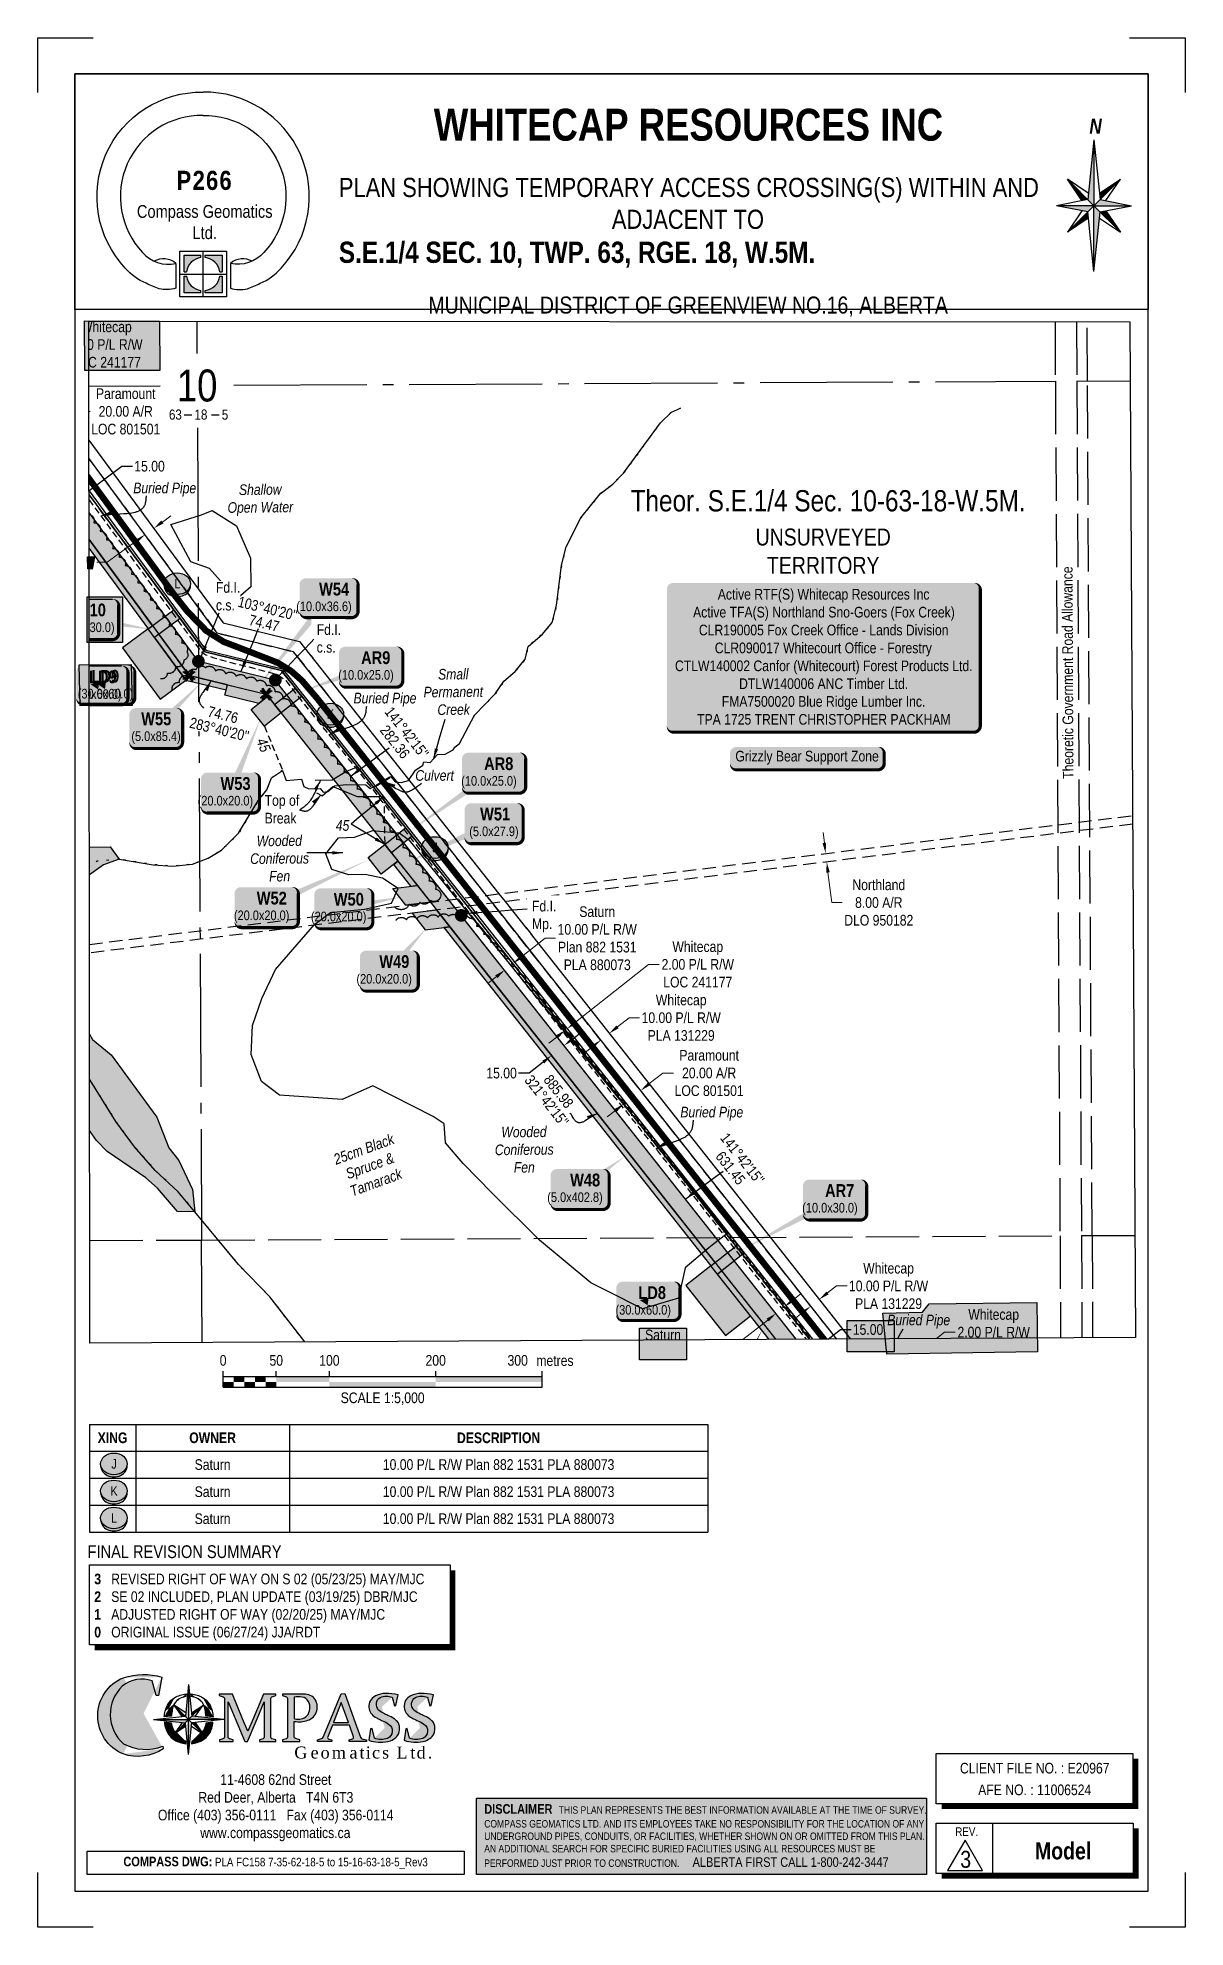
# Paper-space layout 'XING 19' of a CAD drawing. Extents: x -2321 to -1242, y 0 to 1778.
# The model-space entities are those that its viewports show. They can reach past a viewport. Long polylines and large blocks are cut down to what shows.
import ezdxf
from ezdxf.enums import TextEntityAlignment as Align

# ---------------------------------------------------------------- set-up
doc = ezdxf.new("R2010")
doc.units = 0
doc.header["$LTSCALE"] = 5
doc.header["$PDSIZE"] = 0.5
for name, pattern in [('0', [1, 1, 0]), ('foc-ACCESSROAD', [3.75, 2.5, -1.25]), ('foc-QUARTERLINE', [33, 25, -3, 2, -3]), ('foc-TIELINE', [1.875, 1.25, -0.625]), ('foc-TOPO', [1, 0.2, -0.8]), ('foc-UNSURVEYED', [12.5, 10, -2.5]), ('foc-WHEELTRACKS', [2, 0.4, -1.6]), ('UG_PIPE', [1.875, 1.25, -0.625])]:
    doc.linetypes.add(name, pattern=pattern)
doc.layers.get('Defpoints').update_dxf_attribs({"color": 9})
for name, color, linetype in [('10', 1, 'Continuous'), ('9', 3, 'Continuous'), ('AS-PIPE-UG', 44, 'UG_PIPE'), ('AS-PIPE-UG-T', 44, 'Continuous'), ('AS-ROADS', 254, 'Continuous'), ('AS-UNDERLAY-H', 141, 'Continuous'), ('AS-WILDLIFE-BLOCK', 131, 'Continuous'), ('C-RW', 13, 'Continuous'), ('C-SYMBOL', 7, 'Continuous'), ('CG-BORDER', 2, 'Continuous'), ('CG-LOGO', 7, 'Continuous'), ('CG-NORTH', 7, 'Continuous'), ('CG-NOTES', 7, 'Continuous'), ('F-AR', 190, 'foc-ACCESSROAD'), ('F-RW', 190, 'Continuous'), ('L-2', 7, 'Continuous'), ('L-BD', 7, 'Continuous'), ('L-MON', 1, 'Continuous'), ('L-MON-T', 1, 'Continuous'), ('L-QSEC', 8, 'foc-QUARTERLINE'), ('L-ROAD-T', 7, 'Continuous'), ('L-SECLBL', 7, 'Continuous'), ('L-UNS-T', 3, 'Continuous'), ('L-USEC', 7, 'foc-UNSURVEYED'), ('P-PROPOSED', 10, 'Continuous'), ('P-PROPOSED-H', 21, 'Continuous'), ('P-TEMP-BLOCKS', 250, 'Continuous'), ('P-TEMP-H', 41, 'Continuous'), ('P-TEMP_ACCESS ROAD', 46, 'Continuous'), ('P-TEMP_LOG DECK', 46, 'Continuous'), ('P-TEMP_WORKSPACE', 46, 'Continuous'), ('P-TXT', 4, 'Continuous'), ('S-1', 1, 'Continuous'), ('S-2', 2, 'Continuous'), ('T-BUSH', 110, '0'), ('T-BUSH-T', 110, 'Continuous'), ('T-CREEK', 160, 'Continuous'), ('T-GENERAL', 48, 'foc-TOPO'), ('T-SLOPE', 48, 'Continuous'), ('T-TIE', 201, 'foc-TIELINE'), ('T-WATER', 160, 'Continuous'), ('T-WATER-H', 133, 'Continuous'), ('T-WATER-P3', 160, 'foc-WHEELTRACKS'), ('T-WATER-T', 170, 'Continuous'), ('WETLAND', 143, 'Continuous'), ('WETLAND-T', 146, 'Continuous')]:
    doc.layers.add(name, color=color, linetype=linetype)
for name, color, linetype, lineweight in [('AS-GENERAL', 48, 'Continuous', 18), ('C-RW-T', 13, 'Continuous', 9), ('F-AR-T', 190, 'Continuous', 9), ('F-RW-T', 190, 'Continuous', 9), ('T-TEXT', 48, 'Continuous', 18), ('T-TIE-T', 201, 'Continuous', 18)]:
    doc.layers.add(name, color=color, linetype=linetype, lineweight=lineweight)
doc.styles.add('175L', font='ARIALN.TTF', dxfattribs={"height": 20})
doc.styles.add('80', font='ARIALN.TTF', dxfattribs={"height": 10})
doc.styles.add('80CG', font='ARIALN.TTF', dxfattribs={"height": 10})
doc.styles.add('80L', font='ARIALN.TTF', dxfattribs={"height": 10})
doc.styles.add('80LS', font='ARIALNI.TTF', dxfattribs={"height": 10})
doc.styles.add('BOLD', font='ARIALNB.TTF')
doc.styles.add('foc-LtypeFont', font='ARIALN.TTF', dxfattribs={"height": 7.35})
doc.styles.add('SIMPLEX', font='ARIALN.TTF')
doc.styles.get("Standard").update_dxf_attribs({"font": 'ARIALN.TTF'})
doc.linetypes.add('foc-TOPO-flowdirection-NOLINE', pattern='A,0,[">",foc-LtypeFont,S=0.3,R=0,X=0,Y=-0.945],-20,[">",foc-LtypeFont,S=0.3,R=0,X=0,Y=-0.945],0', length=20)
doc.dimstyles.new('Compass 5 000', dxfattribs={"dimscale": 5, "dimtxt": 9, "dimasz": 2, "dimexe": 0.2, "dimexo": 0.0625, "dimgap": 0.5, "dimtad": 0, "dimtih": 1, "dimtoh": 1, "dimzin": 0, "dimdsep": 46, "dimtxsty": '80CG', "dimcen": 0.1, "dimse1": 1, "dimse2": 1, "dimclrd": 256, "dimclrt": 256, "dimaunit": 1, "dimadec": 4, "dimazin": 0, "dimtfac": 0.06, "dimtofl": 0, "dimtmove": 0, "dimatfit": 1, "dimfxl": 0.2, "dimtolj": 1, "dimtzin": 0, "dimlwd": -1, "dimarcsym": 0})

psp = doc.layouts.new('XING 19')

# ---------------------------------------------------------------- texts
at = {"insert": (-2076.3, 1711.2), "char_height": 9, "attachment_point": 1, "style": '80L'}
psp.add_mtext_dynamic_manual_height_columns('\\pi127.65;{\\fArial Narrow|b1|i0|c0|p34;\\H3.3333x;\\C14;WHITECAP RESOURCES INC}\\P\\pi366.3;\\P\\pi38.311;{\\H2x;PLAN SHOWING TEMPORARY ACCESS CROSSING(S) WITHIN AND \\P\\pi295.14;ADJACENT TO\\H0.11111x; \\P\\pi143.37;\\fArial Narrow|b1|i0|c0|p34;\\H9.9999x;S.E.1/4 SEC. 10, TWP. 63, RGE. 18, W.5M.}\\P\\pi366.3;\\P\\pi365.98;{\\H0.22222x; \\P\\pi122.54;\\H8.0001x;MUNICIPAL DISTRICT OF GREENVIEW NO.16, ALBERTA}', width=732.59, gutter_width=45, heights=[0], dxfattribs=at)
at = {"layer": 'CG-NOTES', "attachment_point": 1, "style": '80'}
for s, insert, char_height, width in [('\\pi77.332;11-4608 62nd Street\\P\\pi56.725;Red Deer, Alberta   T4N 6T3\\P\\pi18.673;Office (403) 356-0111   Fax (403) 356-0114\\P\\pi58.505;www.compassgeomatics.ca', (-2226.9, 143.9), 10, 257.83), ('\\pi32.506;{\\fArial Narrow|b1|i0|c0|p34;\\H1.125x;\\C14;COMPASS DWG:} PLA FC158 7-35-62-18-5 to 15-16-63-18-5_Rev3', (-2273.2, 66.3), 8, 350.451)]:
    psp.add_mtext(s, dxfattribs=dict(at, insert=insert, char_height=char_height, width=width))

msp = doc.modelspace()

# ---------------------------------------------------------------- texts
at = {"layer": 'AS-PIPE-UG-T', "char_height": 9.99481, "attachment_point": 1, "style": '80L'}
for insert in [(523613.112, 6032017.249), (523820.327, 6031819.545), (524127.798, 6031429.972), (524322.472, 6031234.309)]:
    msp.add_mtext_dynamic_manual_height_columns('\\pi0.29882;{\\fArial Narrow|b0|i1|c0|p34;Buried Pipe}', width=59.00527, gutter_width=49.974, heights=[0], dxfattribs=dict(at, insert=insert))
at = {"layer": 'L-BD', "linetype": 'Continuous', "style": '80L'}
for s, height, rotation, p in [('74.47', 9.9948, 346.3274, (523736.518, 6031885.006)), ("141°42'15''", 9.99481, 308.301, (523870.77, 6031782.204)), ('282.36', 9.9948, 308.301, (523859.593, 6031773.376)), ("321°42'15''", 9.99481, 308.2956, (524002.376, 6031435.592)), ('885.98', 9.9948, 308.2956, (524013.554, 6031444.418)), ("141°42'15''", 9.99481, 308.2932, (524186.492, 6031381.196)), ('631.45', 9.9948, 308.2932, (524175.314, 6031372.37))]:
    msp.add_text(s, height=height, rotation=rotation, dxfattribs=at).set_placement(p, align=Align.MIDDLE)
at = {"layer": 'L-ROAD-T', "style": '80L'}
msp.add_text('Theoretic Government Road Allowance', height=9.99481, rotation=90.270788, dxfattribs=at).set_placement((524492.512, 6031838.514), align=Align.MIDDLE_CENTER)
at = {"layer": 'L-UNS-T', "color": 3, "insert": (524262.523, 6031952.681), "char_height": 15.9917, "attachment_point": 5, "style": '80L'}
msp.add_mtext_dynamic_manual_height_columns('UNSURVEYED TERRITORY', width=126.3482, gutter_width=47.475, heights=[0], dxfattribs=at)
at = {"layer": 'T-BUSH-T', "insert": (523828.592, 6031394.83), "char_height": 9.99481, "width": 59.89152, "attachment_point": 2, "rotation": 20, "style": '80LS'}
msp.add_mtext('25cm Black Spruce & Tamarack', dxfattribs=at)
at = {"layer": 'T-GENERAL', "linetype": 'Continuous', "insert": (523878.788, 6031746.765), "char_height": 9.99481, "attachment_point": 1, "style": '80L'}
msp.add_mtext_dynamic_manual_height_columns('{\\fArial Narrow|b0|i1|c0|p34;Culvert}', width=19.38159, gutter_width=49.974, heights=[0], dxfattribs=at)
at = {"layer": 'T-TEXT', "insert": (523737.01, 6031723.231), "char_height": 9.99481, "attachment_point": 1, "style": '80L'}
msp.add_mtext_dynamic_manual_height_columns('Top of Break', width=32.98875, gutter_width=49.974, heights=[0], dxfattribs=at)
at = {"layer": 'T-TIE-T', "insert": (523738.23, 6031778.21), "char_height": 9.99481, "attachment_point": 1, "rotation": 292.390881, "style": '80L'}
msp.add_mtext_dynamic_manual_height_columns('{\\fArial Narrow|b0|i1|c0|p34;45}', width=13.01958, gutter_width=49.974, heights=[0], dxfattribs=at)
at = {"layer": 'T-TIE-T', "insert": (523803.907, 6031699.699), "char_height": 9.99481, "attachment_point": 1, "style": '80L'}
msp.add_mtext_dynamic_manual_height_columns('{\\fArial Narrow|b0|i1|c0|p34;45}', width=13.01958, gutter_width=49.974, heights=[0], dxfattribs=at)
at = {"layer": 'T-WATER-T', "insert": (523886.239, 6031841.785), "char_height": 9.98668, "attachment_point": 1, "rotation": 0.56433, "style": '80L'}
msp.add_mtext_dynamic_manual_height_columns('\\pi13.858;{\\fArial Narrow|b0|i1|c0|p34;Small \\P\\pi0.069764;Permanent \\P\\pi12.955;Creek}', width=55.99274, gutter_width=49.974, heights=[0], dxfattribs=at)
at = {"layer": 'WETLAND-T', "char_height": 9.98668, "attachment_point": 1, "rotation": 0.56433, "style": '80L'}
for s, width, insert in [('\\pi30.227;{\\fArial Narrow|b0|i1|c0|p34;Shallow\\P\\pi19.348;Open Water}', 100.32608, (523682.569, 6032015.294)), ('\\pi0.83334;{\\fArial Narrow|b0|i1|c0|p34;Wooded \\P\\pi-5.4271;Coniferous \\P\\pi12.261;Fen}', 43.40501, (523728.609, 6031685.082)), ('\\pi0.83334;{\\fArial Narrow|b0|i1|c0|p34;Wooded \\P\\pi-5.4271;Coniferous \\P\\pi12.261;Fen}', 43.40501, (523958.793, 6031411.086))]:
    msp.add_mtext_dynamic_manual_height_columns(s, width=width, gutter_width=49.974, heights=[0], dxfattribs=dict(at, insert=insert))

# ---------------------------------------------------------------- blocks, each defined once
blk = doc.blocks.new('cg-north')
at = {"linetype": 'Continuous'}
for points in [[(-0.3, 62), (-6.2, 6), (-0.3, 0.1)], [(-25.2, 25), (-11.6, 4.9), (-6.2, 6)], [(24.6, 25), (5, 11.8), (5.6, 6)], [(-0.3, 0.1), (-35.5, 0.1), (-6.2, -5.8)], [(5.6, 6), (-0.3, 0.1), (34.9, 0.1)], [(5.6, -5.8), (-0.3, 0.1), (-0.3, -61.7)], [(-5.6, -11.5), (-6.2, -5.8), (-25.2, -24.8)], [(11, -4.7), (5.6, -5.8), (24.6, -24.8)]]:
    blk.add_hatch(color=14, dxfattribs=at).paths.add_polyline_path(points)
at = {"color": 14, "linetype": 'Continuous'}
for p, q in [((-0.3, 62), (-6.2, 6)), ((-0.3, 62), (-0.3, 0.1)), ((-0.3, 62), (5.6, 6)), ((-0.3, 0.1), (-25.2, 25)), ((-11.6, 4.9), (-25.2, 25)), ((-5.6, 11.8), (-25.2, 25)), ((-0.3, 0.1), (24.6, 25)), ((5, 11.8), (24.6, 25)), ((11, 4.9), (24.6, 25)), ((-6.2, 6), (-35.5, 0.1)), ((-0.3, 0.1), (-35.5, 0.1)), ((-6.2, -5.8), (-35.5, 0.1)), ((-0.3, 0.1), (-25.2, -24.8)), ((-0.3, 0.1), (24.6, -24.8)), ((-0.3, -61.7), (-0.3, 0.1)), ((-0.3, 0.1), (34.9, 0.1)), ((5.6, 6), (34.9, 0.1)), ((5.6, -5.8), (34.9, 0.1)), ((-11.6, -4.7), (-25.2, -24.8)), ((-5.6, -11.5), (-25.2, -24.8)), ((-0.3, -61.7), (-6.2, -5.8)), ((-0.3, -61.7), (5.6, -5.8)), ((5, -11.5), (24.6, -24.8)), ((10.9, -4.5), (11, -4.7)), ((11, -4.7), (24.6, -24.8))]:
    blk.add_line(p, q, dxfattribs=at)
at = {"color": 14, "linetype": 'Continuous', "insert": (-10.2, 82), "char_height": 14, "width": 22.782, "attachment_point": 1, "style": '80CG'}
blk.add_mtext('\\pi5.6372;{\\fArial Narrow|b1|i1|c0|p34;N}', dxfattribs=at)
blk = doc.blocks.new('*U59')
at = {"layer": 'Defpoints'}
for p, q in [((0, 1778), (52.2, 1778)), ((0, 1726.5), (0, 1778)), ((1027.2, 1778), (1079.5, 1778)), ((1079.5, 1778), (1079.5, 1726.5)), ((0, 0), (0, 51.5)), ((1079.5, 51.5), (1079.5, 0)), ((52.2, 0), (0, 0)), ((1079.5, 0), (1027.2, 0))]:
    blk.add_line(p, q, dxfattribs=at)
at = {"layer": 'S-1'}
for p, q in [((0, 1778), (0, 1778)), ((1079.5, 1778), (1079.5, 1778)), ((0, 0), (0, 0)), ((1079.5, 0), (1079.5, 0))]:
    blk.add_line(p, q, dxfattribs=at)
at = {"layer": 'S-2'}
blk.add_lwpolyline([(34.7, 34), (1044.7, 34), (1044.7, 1744), (34.7, 1744)], close=True, dxfattribs=at)
at = {"style": '80', "flags": 1}
blk.add_attdef('PAGENUMBER', (52.2, 51.5), '', height=10, rotation=90, dxfattribs=at)
blk = doc.blocks.new('c_logo')
h = blk.add_hatch(color=256)
edge = h.paths.add_edge_path()
edge.add_arc((-141.8, -18.9), 63, 74.1661, 107.5113, ccw=False)
edge.add_line((-124.6, 41.7), (-127.8, 24.4))
edge.add_line((-127.8, 24.4), (-129.9, 24.3))
edge.add_line((-129.9, 24.3), (-133.7, 38))
edge.add_arc((-143.5, 10.5), 29.1, 70.3832, 129.1598)
edge.add_arc((-136.2, 6.6), 36.9, 134.0613, 228.3206)
edge.add_arc((-139.8, 16.8), 43.2, 241.0325, 291.7344)
edge.add_line((-123.8, -23.3), (-123.3, -25.7))
edge.add_arc((-147.3, 10.4), 43.4, 251.5179, 303.5841, ccw=False)
edge.add_arc((-146.1, 5.2), 38.8, 112.1026, 247.4698, ccw=False)
h = blk.add_hatch(color=256)
edge = h.paths.add_edge_path()
edge.add_arc((-89, 1.8), 33.4, 166.6682, 175.6601, ccw=False)
edge.add_arc((-102.3, 5.6), 19.6, 121.6531, 168.6953, ccw=False)
edge.add_arc((-99.6, 0.9), 25, 95.0736, 121.1383, ccw=False)
edge.add_line((-101.8, 25.8), (-102.1, 23.3))
edge.add_arc((-99.9, 6.4), 17.1, 97.444, 127.0912)
edge.add_arc((-98.7, 8.4), 16.4, 134.7148, 171.0442)
edge.add_arc((-73.8, 3.2), 41.8, 169.3159, 177.5034)
edge.add_line((-115.5, 5), (-122.3, 4.3))
at = {"linetype": 'Continuous'}
for points in [[(-99.4, 34.7), (-102.5, 4.9), (-99.4, 1.7)], [(-99.4, 1.7), (-132.4, 1.7), (-102.5, -1.4)], [(-112.7, 15), (-105.6, 4.5), (-102.5, 4.9)], [(-96.3, 4.9), (-99.4, 1.7), (-66.4, 1.7)], [(-96.3, -1.4), (-99.4, 1.7), (-99.4, -31.3)], [(-86.1, 15), (-96.6, 7.9), (-96.3, 4.9)], [(-102.2, -4.5), (-102.5, -1.4), (-112.7, -11.6)], [(-93.2, -1.1), (-96.3, -1.4), (-86.1, -11.6)]]:
    blk.add_hatch(color=14, dxfattribs=at).paths.add_polyline_path(points)
h = blk.add_hatch(color=256)
edge = h.paths.add_edge_path()
edge.add_arc((-99.1, 0.9), 25, 58.8617, 85.0803, ccw=False)
edge.add_arc((-96.4, 5.6), 19.6, 11.3047, 58.3469, ccw=False)
edge.add_arc((-109.7, 1.8), 33.4, 4.3278, 13.3318, ccw=False)
edge.add_line((-76.4, 4.3), (-83.2, 5))
edge.add_arc((-124.9, 3.2), 41.8, 2.487, 10.6841)
edge.add_arc((-100.1, 8.4), 16.4, 8.9558, 45.2852)
edge.add_arc((-98.8, 6.4), 17.1, 52.9088, 82.7833)
edge.add_line((-96.7, 23.3), (-97, 25.8))
h = blk.add_hatch(color=256)
edge = h.paths.add_edge_path()
edge.add_line((-48.6, 2.5), (-58.3, 25.6))
edge.add_line((-58.3, 25.6), (-70.6, 25.6))
edge.add_line((-70.6, 25.6), (-70.6, 24.2))
edge.add_line((-70.6, 24.2), (-66.8, 23))
edge.add_arc((-67.2, 21.6), 1.5, 0, 72.6157, ccw=False)
edge.add_line((-65.7, 21.6), (-65.7, 2.5))
edge.add_line((-65.7, 2.5), (-65.7, -14.9))
edge.add_arc((-67.2, -14.9), 1.5, -73.424, 0, ccw=False)
edge.add_line((-66.8, -16.3), (-70.5, -17.4))
edge.add_line((-70.5, -17.4), (-70.5, -18.9))
edge.add_line((-70.5, -18.9), (-57.6, -18.9))
edge.add_line((-57.6, -18.9), (-57.6, -17.5))
edge.add_line((-57.6, -17.5), (-61.1, -16.4))
edge.add_arc((-60.6, -15), 1.5, 180, 252.4646, ccw=False)
edge.add_line((-62.1, -15), (-62.1, 2.5))
edge.add_line((-62.1, 2.5), (-62.1, 18.4))
edge.add_line((-62.1, 18.4), (-46.4, -18.9))
edge.add_line((-46.4, -18.9), (-44.1, -18.9))
edge.add_line((-44.1, -18.9), (-35, 2.5))
edge.add_line((-35, 2.5), (-28.3, 18.3))
edge.add_line((-28.3, 18.3), (-28.3, 2.5))
edge.add_line((-28.3, 2.5), (-28.3, -15))
edge.add_arc((-29.8, -15), 1.5, -73.424, 0, ccw=False)
edge.add_line((-29.4, -16.4), (-32.7, -17.4))
edge.add_line((-32.7, -17.4), (-32.7, -18.9))
edge.add_line((-32.7, -18.9), (-17.3, -18.9))
edge.add_line((-17.3, -18.9), (-17.3, -17.5))
edge.add_line((-17.3, -17.5), (-21, -16.3))
edge.add_arc((-20.5, -14.9), 1.5, 180, 252.4646, ccw=False)
edge.add_line((-22, -14.9), (-22, 2.5))
edge.add_line((-22, 2.5), (-22, 21.7))
edge.add_arc((-20.5, 21.7), 1.5, 107.3843, 180, ccw=False)
edge.add_line((-21, 23.1), (-17.4, 24.2))
edge.add_line((-17.4, 24.2), (-17.4, 25.6))
edge.add_line((-17.4, 25.6), (-29.1, 25.6))
edge.add_line((-29.1, 25.6), (-38.8, 2.5))
edge.add_line((-38.8, 2.5), (-43.7, -9.1))
edge.add_line((-43.7, -9.1), (-48.6, 2.5))
h = blk.add_hatch(color=256)
h.paths.add_polyline_path([(7.6, 25.6), (-11.1, 25.6), (-11.1, 24.2), (-7.3, 23, -0.326805), (-6.3, 21.6), (-6.3, -14.9, -0.331803), (-7.4, -16.3), (-11.1, -17.4), (-11.1, -18.9), (5.3, -18.9), (5.3, -17.5), (1, -16.2, -0.327162), (0, -14.7), (0, 0, 0.135693), (12.6, 1, 0.518306), (18.8, 21.8, 0.201798)])
h.paths.add_polyline_path([(0, 22.9, -0.05909), (7.3, 22.8, -0.236459), (13.3, 18.7, -0.297964), (11.9, 5.1, -0.269959), (0.5, 2.5, -0.011455), (0, 2.6)], flags=16)
h = blk.add_hatch(color=256)
h.paths.add_polyline_path([(47.4, 26.1), (44.1, 25.8), (34.4, 2.5), (27.1, -15, -0.225541), (25.7, -16.2), (21.8, -17.4), (21.8, -18.9), (34.7, -18.9), (35.3, -18.9), (35.3, -17.5), (32.4, -16.6, -0.43446), (31.4, -14.6), (35.8, -3.6), (51.8, -3.6), (55.7, -14.5, -0.430441), (54.7, -16.5), (51.5, -17.4), (51.5, -18.9), (67.8, -18.9), (67.8, -17.5), (63.9, -16.3, -0.232291), (62.4, -14.9), (56.1, 2.5)])
h.paths.add_polyline_path([(44.1, 17.7), (49.6, 2.5), (50.9, -1.1), (36.8, -1.1), (38.2, 2.5)], flags=16)
h = blk.add_hatch(color=256)
edge = h.paths.add_edge_path()
edge.add_arc((103.3, 50.8), 54.1, 243.1997, 248.1345)
edge.add_arc((69.9, -30.2), 33.5, 55.7647, 66.7239, ccw=False)
edge.add_arc((84.5, -9), 7.7, -65.6478, 57.1428, ccw=False)
edge.add_arc((81.8, 0.7), 17.7, 248.3428, 289.4425, ccw=False)
edge.add_line((75.3, -15.8), (73.1, -6.7))
edge.add_line((73.1, -6.7), (71.7, -6.9))
edge.add_line((71.7, -6.9), (70.1, -17.8))
edge.add_arc((81.2, 14.2), 33.9, 250.8905, 281.4155)
edge.add_arc((84.6, -3.1), 16.2, 281.7683, 321.9948)
edge.add_arc((87.3, -7), 11.8, 328.8789, 398.35)
edge.add_arc((79.7, -17.6), 24.7, 46.7096, 54.4302)
edge.add_arc((79.7, -17.6), 24.7, 54.4302, 70.3091)
edge.add_arc((139.4, 119.6), 125, 243.6166, 245.7228, ccw=False)
edge.add_arc((89.5, 20.6), 14.2, 223.2297, 246.3738, ccw=False)
edge.add_arc((84.7, 16.1), 7.62, 121.2723, 223.353, ccw=False)
edge.add_arc((86.6, 7.5), 16.2, 69.6826, 111.1397, ccw=False)
edge.add_line((92.2, 22.7), (94.3, 14.7))
edge.add_line((94.3, 14.7), (95.6, 14.9))
edge.add_line((95.6, 14.9), (97.6, 24.9))
edge.add_arc((87.2, -14.4), 40.7, 75.2956, 91.6843)
edge.add_arc((86, 5.6), 20.7, 89.7518, 117.221)
edge.add_arc((80.5, 14.4), 10.4, 112.8657, 186.9967)
edge.add_arc((81.9, 14.2), 11.8, 185.0082, 240.0685)
edge.add_arc((103.3, 50.8), 54.1, 239.829, 243.1997)
h = blk.add_hatch(color=256)
edge = h.paths.add_edge_path()
edge.add_arc((136.5, 50.8), 54.1, 243.1997, 248.1345)
edge.add_arc((103.1, -30.2), 33.5, 55.7647, 66.7239, ccw=False)
edge.add_arc((117.7, -9), 7.7, -65.6478, 57.1428, ccw=False)
edge.add_arc((115, 0.7), 17.7, 248.3428, 289.4425, ccw=False)
edge.add_line((108.5, -15.8), (106.3, -6.7))
edge.add_line((106.3, -6.7), (104.8, -6.9))
edge.add_line((104.8, -6.9), (103.3, -17.8))
edge.add_arc((114.4, 14.2), 33.9, 250.8905, 281.4155)
edge.add_arc((117.8, -3.1), 16.2, 281.7683, 321.9948)
edge.add_arc((120.5, -7), 11.8, 328.8789, 398.35)
edge.add_arc((112.8, -17.6), 24.7, 46.7096, 54.4302)
edge.add_arc((112.8, -17.6), 24.7, 54.4302, 70.3091)
edge.add_arc((172.5, 119.6), 125, 243.6166, 245.7228, ccw=False)
edge.add_arc((122.7, 20.6), 14.2, 223.2297, 246.3738, ccw=False)
edge.add_arc((117.9, 16.1), 7.62, 121.2723, 223.353, ccw=False)
edge.add_arc((119.8, 7.5), 16.2, 69.6826, 111.1397, ccw=False)
edge.add_line((125.4, 22.7), (127.5, 14.7))
edge.add_line((127.5, 14.7), (128.8, 14.9))
edge.add_line((128.8, 14.9), (130.8, 24.9))
edge.add_arc((120.4, -14.4), 40.7, 75.2956, 91.6843)
edge.add_arc((119.2, 5.6), 20.7, 89.7518, 117.221)
edge.add_arc((113.7, 14.4), 10.4, 112.8657, 186.9967)
edge.add_arc((115.1, 14.2), 11.8, 185.0082, 240.0685)
edge.add_arc((136.5, 50.8), 54.1, 239.829, 243.1997)
h = blk.add_hatch(color=256)
edge = h.paths.add_edge_path()
edge.add_arc((-89, 3), 33.4, 186.7164, 193.3318)
edge.add_arc((-102.3, -0.8), 19.6, 191.3047, 238.3469)
edge.add_arc((-99.6, 3.9), 25, 238.8617, 264.5936)
edge.add_line((-102, -21), (-102.2, -18.5))
edge.add_arc((-99.9, -1.6), 17.1, 232.9088, 262.0641, ccw=False)
edge.add_arc((-98.7, -3.6), 16.4, 188.9558, 225.2852, ccw=False)
edge.add_arc((-73.8, 1.6), 41.8, 184.3813, 190.6841, ccw=False)
edge.add_line((-115.5, -1.6), (-122.2, -0.9))
h = blk.add_hatch(color=256)
edge = h.paths.add_edge_path()
edge.add_arc((-124.9, 1.6), 41.8, 349.3159, 355.6284, ccw=False)
edge.add_arc((-100.1, -3.6), 16.4, 314.7148, 351.0442, ccw=False)
edge.add_arc((-98.8, -1.6), 17.1, 277.7082, 307.0912, ccw=False)
edge.add_line((-96.5, -18.5), (-96.8, -21))
edge.add_arc((-99.1, 3.9), 25, 275.2524, 301.1383)
edge.add_arc((-96.4, -0.8), 19.6, 301.6531, 348.6953)
edge.add_arc((-109.7, 3), 33.4, 346.6682, 353.2958)
edge.add_line((-76.6, -0.9), (-83.3, -1.6))
at = {"color": 14, "linetype": 'Continuous'}
for p, q in [((-99.4, 34.7), (-102.5, 4.9)), ((-99.4, 34.7), (-99.4, 1.7)), ((-99.4, 34.7), (-96.3, 4.9)), ((-132.4, 1.7), (-102.5, 4.9)), ((-132.4, 1.7), (-102.5, -1.4)), ((-132.4, 1.7), (-99.4, 1.7)), ((-99.4, 1.7), (-112.7, 15)), ((-105.6, 4.5), (-112.7, 15)), ((-102.2, 7.9), (-112.7, 15)), ((-99.4, 1.7), (-112.7, -11.6)), ((-99.4, 1.7), (-86.1, 15)), ((-66.4, 1.7), (-99.4, 1.7)), ((-99.4, 1.7), (-86.1, -11.6)), ((-99.4, -31.3), (-99.4, 1.7)), ((-96.6, 7.9), (-86.1, 15)), ((-66.4, 1.7), (-96.3, 4.9)), ((-66.4, 1.7), (-96.3, -1.4)), ((-93.2, 4.5), (-86.1, 15)), ((-105.6, -1.1), (-112.7, -11.6)), ((-102.2, -4.5), (-112.7, -11.6)), ((-99.4, -31.3), (-102.5, -1.4)), ((-99.4, -31.3), (-96.3, -1.4)), ((-96.6, -4.5), (-86.1, -11.6)), ((-93.2, -1.1), (-86.1, -11.6))]:
    blk.add_line(p, q, dxfattribs=at)
at = {"flags": 128}
for points in [[(-160.8, 41.1, -0.146532), (-124.6, 41.7), (-127.8, 24.4), (-129.9, 24.3), (-133.7, 38, 0.262236), (-161.9, 33.1, 0.436158), (-160.8, -21, 0.22491), (-123.8, -23.3), (-123.3, -25.7, -0.231173), (-161, -30.7, -0.670499)], [(-122.3, 4.3, -0.039254), (-121.5, 9.5, -0.208192), (-112.6, 22.3, -0.114221), (-101.8, 25.8), (-102.1, 23.3, 0.130087), (-110.2, 20, 0.159858), (-114.8, 10.9, 0.03574), (-115.5, 5)], [(-97, 25.8, -0.114902), (-86.2, 22.3, -0.208192), (-77.2, 9.5, -0.039307), (-76.4, 4.3), (-83.2, 5, 0.035782), (-83.9, 10.9, 0.159858), (-88.5, 20, 0.131095), (-96.7, 23.3)], [(-48.6, 2.5), (-58.3, 25.6), (-70.6, 25.6), (-70.6, 24.2), (-66.8, 23, -0.327892), (-65.7, 21.6), (-65.7, 2.5), (-65.7, -14.9, -0.331803), (-66.8, -16.3), (-70.5, -17.4), (-70.5, -18.9), (-57.6, -18.9), (-57.6, -17.5), (-61.1, -16.4, -0.327162), (-62.1, -15), (-62.1, 2.5), (-62.1, 18.4), (-46.4, -18.9), (-44.1, -18.9), (-35, 2.5), (-28.3, 18.3), (-28.3, 2.5), (-28.3, -15, -0.331803), (-29.4, -16.4), (-32.7, -17.4), (-32.7, -18.9), (-17.3, -18.9), (-17.3, -17.5), (-21, -16.3, -0.327162), (-22, -14.9), (-22, 2.5), (-22, 21.7, -0.327892), (-21, 23.1), (-17.4, 24.2), (-17.4, 25.6), (-29.1, 25.6), (-38.8, 2.5), (-43.7, -9.1)], [(78.9, 2.5, 0.021535), (83.1, 0.5, -0.047855), (88.7, -2.5, -0.593701), (87.7, -16, -0.181278), (75.3, -15.8), (73.1, -6.7), (71.7, -6.9), (70.1, -17.8, 0.133984), (87.9, -19, 0.177346), (97.4, -13.1, 0.312763), (96.6, 0.4, 0.0337), (94, 2.5, 0.069396), (88, 5.6, -0.00919), (83.8, 7.6, -0.10133), (79.2, 10.9, -0.477408), (80.8, 22.6, -0.18289), (92.2, 22.7), (94.3, 14.7), (95.6, 14.9), (97.6, 24.9, 0.071631), (86.1, 26.3, 0.120434), (76.5, 24, 0.335231), (70.2, 13.1, 0.244978), (76.1, 4, 0.014709)], [(112.1, 2.5, 0.021535), (116.3, 0.5, -0.047855), (121.9, -2.5, -0.593701), (120.9, -16, -0.181278), (108.5, -15.8), (106.3, -6.7), (104.8, -6.9), (103.3, -17.8, 0.133984), (121.1, -19, 0.177346), (130.6, -13.1, 0.312763), (129.8, 0.4, 0.0337), (127.2, 2.5, 0.069396), (121.2, 5.6, -0.00919), (117, 7.6, -0.10133), (112.4, 10.9, -0.477408), (113.9, 22.6, -0.18289), (125.4, 22.7), (127.5, 14.7), (128.8, 14.9), (130.8, 24.9, 0.071631), (119.2, 26.3, 0.120434), (109.7, 24, 0.335231), (103.4, 13.1, 0.244978), (109.3, 4, 0.014709)], [(-122.2, -0.9, 0.028873), (-121.5, -4.7, 0.208192), (-112.6, -17.5, 0.11275), (-102, -21), (-102.2, -18.5, -0.127905), (-110.2, -15.2, -0.159858), (-114.8, -6.1, -0.027508), (-115.5, -1.6)], [(-83.3, -1.6, -0.02755), (-83.9, -6.1, -0.159858), (-88.5, -15.2, -0.128915), (-96.5, -18.5), (-96.8, -21, 0.113431), (-86.2, -17.5, 0.208192), (-77.2, -4.7, 0.028926), (-76.6, -0.9)]]:
    blk.add_lwpolyline(points, format="xyb", close=True, dxfattribs=at)
for points in [[(-11.1, -18.9), (5.3, -18.9), (5.3, -17.5), (1, -16.2, -0.327162), (0, -14.7), (0, 0, 0.135693), (12.6, 1, 0.518306), (18.8, 21.8, 0.201798), (7.6, 25.6), (-11.1, 25.6), (-11.1, 24.2), (-7.3, 23, -0.326805), (-6.3, 21.6), (-6.3, -14.9, -0.331803), (-7.4, -16.3), (-11.1, -17.4), (-11.1, -18.9), (1.8, -18.9)], [(0.5, 2.5, 0.269959), (11.9, 5.1, 0.297964), (13.3, 18.7, 0.236459), (7.3, 22.8, 0.05909), (0, 22.9), (0, 2.6, 0.011455), (0.5, 2.5, 0.011455)], [(34.7, -18.9), (21.8, -18.9), (21.8, -17.4), (25.7, -16.2, 0.225541), (27.1, -15), (34.4, 2.5), (44.1, 25.8), (47.4, 26.1), (56.1, 2.5), (62.4, -14.9, 0.232291), (63.9, -16.3), (67.8, -17.5), (67.8, -18.9), (51.5, -18.9), (51.5, -17.4), (54.7, -16.5, 0.430441), (55.7, -14.5), (51.8, -3.6), (35.8, -3.6), (31.4, -14.6, 0.43446), (32.4, -16.6), (35.3, -17.5), (35.3, -18.9), (21.8, -18.9)]]:
    blk.add_lwpolyline(points, format="xyb", dxfattribs=at)
blk.add_lwpolyline([(50.9, -1.1), (49.6, 2.5), (44.1, 17.7), (38.2, 2.5), (36.8, -1.1)], close=True, dxfattribs=at)
at = {"insert": (0, -23.7), "char_height": 11.25, "width": 132.416, "attachment_point": 1, "style": '80CG'}
blk.add_mtext('{\\fBook Antiqua|b0|i0|c0|p18;\\T1.25;Geomatics Ltd.}', dxfattribs=at)
blk = doc.blocks.new('STAMP')
at = {"linetype": 'Continuous'}
h = blk.add_hatch(color=256, dxfattribs=at)
h.dxf.hatch_style = 1
h.paths.add_polyline_path([(-3.5, -57.3), (-3.5, -55.2), (-19.4, -55.2), (-19.4, -70.8), (-17, -70.8, -0.341095)])
h.paths.add_polyline_path([(14.1, -70.8), (16.5, -70.8), (16.5, -55.2), (0.5, -55.2), (0.5, -57.3, -0.341095)])
h.paths.add_polyline_path([(0.5, -88.4), (0.5, -90.4), (16.5, -90.4), (16.5, -74.8), (14.1, -74.8, -0.341095)])
h.paths.add_polyline_path([(-17, -74.8), (-19.4, -74.8), (-19.4, -90.4), (-3.5, -90.4), (-3.5, -88.4, -0.341095)])
for p, q in [((-1.5, -94.4), (-1.5, -51.2)), ((-19.4, -70.8), (-17, -70.8)), ((-3.5, -57.3), (-3.5, -55.2)), ((0.5, -57.3), (0.5, -55.2)), ((14.1, -70.8), (16.5, -70.8)), ((-23.4, -72.8), (20.5, -72.8)), ((-19.4, -74.8), (-17, -74.8)), ((-3.5, -90.4), (-3.5, -88.4)), ((0.5, -90.4), (0.5, -88.4)), ((14.1, -74.8), (16.5, -74.8))]:
    blk.add_line(p, q, dxfattribs=at)
at = {"linetype": 'Continuous', "flags": 128}
for points in [[(-1.5, 76.4, 0.665153), (-58.4, -52.5, 0.284669), (-27.2, -62.8), (-27.2, -86.2, -0.121434), (-43, -86.6, -0.034119), (-55.1, -81.5, -0.115846), (-74.8, -67.2, -0.661414), (-1.5, 98.4, 0.661414)], [(-1.5, 76.4, -0.665153), (55.5, -52.5, -0.284669), (24.2, -62.8), (24.2, -86.2, 0.121434), (40.1, -86.6, 0.034119), (52.2, -81.5, 0.115846), (71.9, -67.2, 0.661414), (-1.5, 98.4, -0.661414)]]:
    blk.add_lwpolyline(points, format="xyb", dxfattribs=at)
at = {"linetype": 'Continuous'}
blk.add_lwpolyline([(20.5, -94.4), (-23.4, -94.4), (-23.4, -51.2), (20.5, -51.2)], close=True, dxfattribs=at)
for points in [[(-19.4, -70.8), (-19.4, -55.2), (-3.5, -55.2)], [(0.5, -55.2), (16.5, -55.2), (16.5, -70.8)], [(-3.5, -90.4), (-19.4, -90.4), (-19.4, -74.8)], [(16.5, -74.8), (16.5, -90.4), (0.5, -90.4)]]:
    blk.add_lwpolyline(points, dxfattribs=at)
for centre, radius, start, end in [((-38.8, -76.5), 18, 49.7767, 119.1818), ((-1.5, -72.8), 15.7, 97.3315, 172.6685), ((-1.5, -72.8), 15.7, 7.3315, 82.6685), ((35.9, -76.5), 18, 60.8182, 130.2233), ((-1.5, -72.8), 15.7, 187.3315, 262.6685), ((-1.5, -72.8), 15.7, 277.3315, 352.6685)]:
    blk.add_arc(centre, radius, start, end, dxfattribs=at)
at = {"linetype": 'Continuous', "attachment_point": 5, "style": '80CG'}
for s, width, insert, char_height in [('{\\fArial Narrow|b1|i0|c0|p34;\\T1.1;P266}', 51.54, (0, 15.2), 18), ('Compass Geomatics\\PLtd.', 127.184, (0, -24), 12)]:
    blk.add_mtext_dynamic_manual_height_columns(s, width=width, gutter_width=45, heights=[0], dxfattribs=dict(at, insert=insert, char_height=char_height))
blk = doc.blocks.new('*T880')
at = {"layer": 'CG-NOTES', "color": 0, "lineweight": -2, "transparency": 16777216}
for q in [(581.7, 0), (0, -101.4)]:
    blk.add_line((0, 0), q, dxfattribs=at)
at = {"layer": 'CG-NOTES', "color": 0, "linetype": 'ByBlock', "lineweight": -2, "transparency": 16777216}
for p, q in [((43.6, 0), (43.6, -101.4)), ((188.2, 0), (188.2, -101.4)), ((581.7, 0), (581.7, -101.4)), ((0, -25), (581.7, -25)), ((0, -50.5), (581.7, -50.5)), ((0, -75.9), (581.7, -75.9)), ((0, -101.4), (581.7, -101.4))]:
    blk.add_line(p, q, dxfattribs=at)
at = {"layer": 'CG-NOTES', "color": 0, "linetype": 'Continuous', "transparency": 16777216, "char_height": 10, "attachment_point": 5}
for s, insert, width in [('{\\fArial Narrow|b1|i0|c0|p34;XING}', (21.8, -12.5), 40.591), ('{\\fArial Narrow|b1|i0|c0|p34;OWNER}', (115.9, -12.5), 141.63), ('{\\fArial Narrow|b1|i0|c0|p34;DESCRIPTION}', (385, -12.5), 390.528), ('Saturn', (115.9, -37.7), 141.63), ('10.00 P/L R/W Plan 882 1531 PLA 880073', (385, -37.7), 390.528), ('Saturn', (115.9, -63.2), 141.63), ('10.00 P/L R/W Plan 882 1531 PLA 880073', (385, -63.2), 390.528), ('Saturn', (115.9, -88.6), 141.63), ('10.00 P/L R/W Plan 882 1531 PLA 880073', (385, -88.6), 390.528)]:
    blk.add_mtext(s, dxfattribs=dict(at, insert=insert, width=width))
blk = doc.blocks.new('*U760')
at = {"color": 0}
for p, q in [((-150, 0), (-150, 15)), ((-150, 10), (150.2, 10)), ((-150, 0), (150.2, 0)), ((-100, 10), (-100, 15)), ((-50, 10), (-50, 15)), ((50, 10), (50, 15)), ((150.2, 0), (150.2, 15))]:
    blk.add_line(p, q, dxfattribs=at)
for points in [[(-150, 5), (-140, 5), (-150, 0), (-140, 0)], [(-140, 10), (-130, 10), (-140, 5), (-130, 5)], [(-130, 5), (-120, 5), (-130, 0), (-120, 0)], [(-120, 10), (-110, 10), (-120, 5), (-110, 5)], [(-110, 5), (-100, 5), (-110, 0), (-100, 0)], [(-100, 10), (-50, 10), (-100, 5), (-50, 5)], [(-50, 5), (50, 5), (-50, 0), (50, 0)], [(50, 10), (150.2, 10), (50, 5), (150.2, 5)]]:
    blk.add_solid(points, dxfattribs=at)
at = {"color": 0, "style": '80'}
blk.add_text('metres', height=10, dxfattribs=at).set_placement((162.2, 20), align=Align.CENTER)
at = {"color": 0, "char_height": 10, "style": '80'}
for s, insert, attachment_point in [('0', (-150, 30.2), 2), ('50', (-100, 30.2), 2), ('100', (-50, 30.2), 2), ('200', (50, 30.2), 2), ('300', (136.7, 30.2), 3), ('SCALE 1:5,000', (0.1, -5), 2)]:
    blk.add_mtext(s, dxfattribs=dict(at, insert=insert, attachment_point=attachment_point))
blk = doc.blocks.new('FileNumbers')
at = {"layer": 'CG-NOTES', "flags": 128}
blk.add_lwpolyline([(0, -47.4), (0, 0), (185.1, 0), (185.1, -47.4)], close=True, dxfattribs=at)
at = {"layer": 'CG-NOTES', "const_width": 5, "flags": 128}
blk.add_lwpolyline([(187.6, -5), (187.6, -49.9), (5, -49.9)], dxfattribs=at)
at = {"layer": 'CG-NOTES', "char_height": 10, "attachment_point": 5, "style": '80'}
for s, width, insert in [('CLIENT FILE NO. : E20967', 184.776, (92.7, -13.9)), ('AFE NO. : 11006524', 184.866, (92.7, -34.3))]:
    blk.add_mtext_dynamic_manual_height_columns(s, width=width, gutter_width=45, heights=[0], dxfattribs=dict(at, insert=insert))
blk = doc.blocks.new('*U246')
at = {"layer": 'CG-NOTES'}
for p, q in [((-339.4, 0), (0, 0)), ((-339.4, -22.4), (-339.4, 0)), ((0, 0), (0, -22.4)), ((-339.4, -75.2), (-339.4, -22.4)), ((0, -22.4), (0, -75.2)), ((0, -75.2), (-339.4, -75.2))]:
    blk.add_line(p, q, dxfattribs=at)
at = {"layer": 'CG-NOTES', "const_width": 5, "flags": 128}
for points in [[(2.5, -22.5), (2.5, -5)], [(2.5, -22.5), (2.5, -77.7), (-334.4, -77.7)]]:
    blk.add_lwpolyline(points, dxfattribs=at)
at = {"insert": (-341.1, 18.5), "char_height": 12, "attachment_point": 1, "style": '80L'}
blk.add_mtext_dynamic_manual_height_columns('{\\C14;FINAL REVISION SUMMARY}', width=182.551, gutter_width=45, heights=[0], dxfattribs=at)
blk = doc.blocks.new('*U1022')
at = {"layer": 'CG-NOTES'}
blk.add_blockref('*U246', (339.4, 75.2), dxfattribs=at)
at = {"layer": 'CG-NOTES', "insert": (4.6, 4), "char_height": 10, "attachment_point": 7, "style": '80'}
blk.add_mtext_dynamic_manual_height_columns('{\\fArial Narrow|b1|i0|c0|p34;\\C14;3   }REVISED RIGHT OF WAY ON S 02 (05/23/25) MAY/MJC {\\fArial Narrow|b1|i0|c0|p34;\\C14;\\P2   }SE 02 INCLUDED, PLAN UPDATE (03/19/25) DBR/MJC {\\fArial Narrow|b1|i0|c0|p34;\\C14;\\P1   }ADJUSTED RIGHT OF WAY (02/20/25) MAY/MJC{\\fArial Narrow|b1|i0|c0|p34;\\C14; \\P0}   ORIGINAL ISSUE (06/27/24) JJA/RDT ', width=331.161, gutter_width=45, heights=[0], dxfattribs=at)
blk = doc.blocks.new('blk_rev_page')
blk.add_line((-56.6, 26), (-56.6, -21.3))
at = {"color": 5, "flags": 128}
blk.add_lwpolyline([(-82.4, 10.1), (-98.9, -18.5), (-65.9, -18.5)], close=True, dxfattribs=at)
at = {"layer": 'CG-NOTES', "flags": 128}
blk.add_lwpolyline([(-109.5, -21.3), (-109.5, 26), (75.9, 26), (75.9, -21.3)], close=True, dxfattribs=at)
at = {"layer": 'CG-NOTES', "const_width": 5, "flags": 128}
blk.add_lwpolyline([(78.4, 21), (78.4, -23.8), (-104.5, -23.8)], dxfattribs=at)
at = {"attachment_point": 1}
for s, width, insert, char_height, style in [('\\pi4.196;REV.', 28.288, (-95.7, 22), 8, '80L'), ('\\pi8.1519;{\\C14;3}', 24.893, (-95, 0), 16, '80')]:
    blk.add_mtext_dynamic_manual_height_columns(s, width=width, gutter_width=45, heights=[0], dxfattribs=dict(at, insert=insert, char_height=char_height, style=style))
at = {"layer": 'CG-NOTES', "linetype": 'Continuous', "insert": (9.9, -0.2), "char_height": 16, "attachment_point": 5, "style": '80CG'}
blk.add_mtext('{\\fArial Narrow|b1|i0|c0|p34;\\C14;Model}', dxfattribs=at)
blk = doc.blocks.new('DISCLAIMER2021')
at = {"layer": 'CG-NOTES'}
h = blk.add_hatch(color=254, dxfattribs=at)
h.dxf.hatch_style = 1
h.paths.add_polyline_path([(0, 0), (423.6, 0), (423.6, -72), (0, -72)])
blk.add_lwpolyline([(0, 0), (423.6, 0), (423.6, -72), (0, -72)], close=True, dxfattribs=at)
at = {"layer": 'CG-NOTES', "insert": (7.4, -5.7), "char_height": 7, "attachment_point": 1, "style": '80L'}
blk.add_mtext_dynamic_manual_height_columns('{\\fArial Narrow|b1|i0|c0|p34;\\H1.2857x;\\C7;DISCLAIMER\\fArial Narrow|b0|i0|c0|p34;\\H0.43212x;\\C256;    \\H1.7999x;\\C0;THIS PLAN REPRESENTS THE BEST INFORMATION AVAILABLE AT THE TIME OF SURVEY. COMPASS GEOMATICS LTD. AND ITS EMPLOYEES TAKE NO RESPONSIBILITY FOR THE LOCATION OF ANY UNDERGROUND PIPES, CONDUITS, OR FACILITIES, WHETHER SHOWN ON OR OMITTED FROM THIS PLAN. AN ADDITIONAL SEARCH FOR SPECIFIC BURIED FACILITIES USING ALL RESOURCES MUST BE PERFORMED JUST PRIOR TO CONSTRUCTION.\\fBook Antiqua|b0|i0|c0|p18;^I\\fArial Narrow|b0|i0|c0|p34;\\H1.2857x;\\C240;ALBERTA FIRST CALL 1-800-242-3447}', width=417.848, gutter_width=45, heights=[0], dxfattribs=at)
blk = doc.blocks.new('*U675')
h = blk.add_hatch(color=191)
edge = h.paths.add_edge_path()
edge.add_line((-21.5, -18), (21.5, -18))
edge.add_arc((21.5, -12), 6, 270, 360)
edge.add_line((27.5, -12), (27.5, 12.5))
edge.add_arc((21.5, 12.5), 6, 0, 90)
edge.add_line((21.5, 18.5), (-21.5, 18.5))
edge.add_arc((-21.5, 12.5), 6, 90, 180)
edge.add_line((-27.5, 12.5), (-27.5, -12))
edge.add_arc((-21.5, -12), 6, 180, 270)
at = {"color": 250, "flags": 128}
blk.add_lwpolyline([(-21.5, -18, 3, 3, 0), (21.5, -18, 3, 3, 0.414214), (27.5, -12, 3, 3, 0), (27.5, 12.5, 3, 0, 0.414214), (21.5, 18.5, 0, 0, 0), (-21.5, 18.5, 0, 0, 0.414214), (-27.5, 12.5, 0, 0, 0), (-27.5, -12, 0, 3, 0.414214)], format="xyseb", close=True, dxfattribs=at)
at = {"flags": 128}
blk.add_lwpolyline([(-7.7, 1.1, 0, 7.5, 0), (0, 0, 0, 0, 0)], format="xyseb", dxfattribs=at)
at = {"color": 250}
for tag, p, height, style in [('TEMP_AREA_W1_001', (-9.2, 2.2), 12, 'BOLD'), ('ENTER_TEXT_001', (-30.7, -12.5), 9, '80')]:
    blk.add_attdef(tag, p, '', height=height, dxfattribs=dict(at, style=style))
blk = doc.blocks.new('Well_proximity')
h = blk.add_hatch(color=191)
h.dxf.hatch_style = 1
edge = h.paths.add_edge_path()
edge.add_ellipse((0, 0), major_axis=(-12.5, 0), ratio=0.816297, start_angle=0, end_angle=360)
h = blk.add_hatch(color=250)
h.dxf.hatch_style = 1
edge = h.paths.add_edge_path()
edge.add_ellipse((0, -2), major_axis=(-12.5, 0), ratio=0.816297, start_angle=0, end_angle=180)
edge.add_line((12.5, -2), (12.5, 0))
edge.add_ellipse((0, 0), major_axis=(-12.5, 0), ratio=0.816297, start_angle=0, end_angle=180, ccw=False)
edge.add_line((-12.5, 0), (-12.5, -2))
at = {"color": 250}
blk.add_ellipse((0, 0), major_axis=(-12.5, 0), ratio=0.816297, dxfattribs=at)
blk.add_ellipse((0, -2), major_axis=(-12.5, 0), ratio=0.816297, start_param=0, end_param=3.141593, dxfattribs=at)
at = {"color": 250, "style": '80L'}
blk.add_attdef('CROSSING', text='', height=9, dxfattribs=at).set_placement((0.1, 0), align=Align.MIDDLE_CENTER)
blk = doc.blocks.new('L-SECLBL')
at = {"layer": '9', "color": 7}
for p, q in [((-5.1, -27.8), (-12.3, -27.8)), ((20.7, -27.8), (13.5, -27.8))]:
    blk.add_line(p, q, dxfattribs=at)
at = {"layer": '10', "color": 2, "style": 'SIMPLEX'}
blk.add_attdef('SEC', text='', height=30, dxfattribs=at).set_placement((0, 0), align=Align.MIDDLE)
at = {"layer": '10', "color": 5, "style": '80L'}
blk.add_attdef('TWP', text='', height=9.5, dxfattribs=at).set_placement((-14.4, -27.4), align=Align.MIDDLE_RIGHT)
blk.add_attdef('RGE', text='', height=9.5, dxfattribs=at).set_placement((3.6, -27.4), align=Align.MIDDLE_CENTER)
blk.add_attdef('MER', text='', height=9.5, dxfattribs=at).set_placement((23.2, -27.4), align=Align.MIDDLE_LEFT)
blk = doc.blocks.new('*D392')
at = {"layer": 'Defpoints', "color": 0, "transparency": 16777216}
for p in [(524059.3, 6031485.1), (524043.5, 6031472.6), (524090.8, 6031445.2)]:
    blk.add_point(p, dxfattribs=at)
at = {"layer": 'F-AR-T', "transparency": 16777216}
for p, q in [((524098.6, 6031451.4), (524111.7, 6031461.7)), ((524111.7, 6031461.7), (524121.7, 6031461.7)), ((524067.2, 6031426.6), (524059.3, 6031420.4))]:
    blk.add_line(p, q, dxfattribs=at)
for points in [[(524097.6, 6031452.7), (524099.7, 6031450.1), (524090.8, 6031445.2)], [(524066.2, 6031427.9), (524068.2, 6031425.2), (524075, 6031432.7)]]:
    blk.add_solid(points, dxfattribs=at)
at = {"layer": 'F-AR-T', "transparency": 16777216, "insert": (524155.2, 6031461.7), "char_height": 10, "attachment_point": 5, "style": '80CG'}
blk.add_mtext('\\A1;Paramount\\P20.00 A/R\\PLOC 801501', dxfattribs=at)
blk = doc.blocks.new('*D395')
at = {"layer": 'Defpoints', "color": 0, "transparency": 16777216}
for p in [(524210.5, 6031245.2), (524218.3, 6031251.4), (524218.1, 6031235.5)]:
    blk.add_point(p, dxfattribs=at)
at = {"layer": 'F-RW-T', "transparency": 16777216}
for p, q in [((524233.8, 6031247.9), (524241.7, 6031254.1)), ((524210.3, 6031229.3), (524160.8, 6031190.2)), ((524160.8, 6031190.2), (524150.8, 6031190.2))]:
    blk.add_line(p, q, dxfattribs=at)
for points in [[(524232.8, 6031249.2), (524234.9, 6031246.6), (524226, 6031241.7)], [(524209.3, 6031230.6), (524211.3, 6031228), (524218.1, 6031235.5)]]:
    blk.add_solid(points, dxfattribs=at)
at = {"layer": 'F-RW-T', "transparency": 16777216, "insert": (524111.8, 6031190.2), "char_height": 10, "attachment_point": 5, "style": '80CG'}
blk.add_mtext('\\A1;Saturn\\P10.00 P/L R/W\\PPlan 882 1531\\PPLA 880073', dxfattribs=at)
blk = doc.blocks.new('*D396')
at = {"layer": 'C-RW-T', "transparency": 16777216}
for p, q in [((524266.6, 6031254.8), (524274.9, 6031261.3)), ((524274.9, 6031261.3), (524284.9, 6031261.3)), ((524242.8, 6031236), (524234.9, 6031229.8))]:
    blk.add_line(p, q, dxfattribs=at)
for points in [[(524265.6, 6031256.1), (524267.7, 6031253.5), (524258.8, 6031248.6)], [(524241.8, 6031237.3), (524243.8, 6031234.6), (524250.6, 6031242.2)]]:
    blk.add_solid(points, dxfattribs=at)
at = {"layer": 'Defpoints', "color": 0, "transparency": 16777216}
for p in [(524258.8, 6031248.6), (524273.5, 6031230), (524265.3, 6031223.6)]:
    blk.add_point(p, dxfattribs=at)
at = {"layer": 'C-RW-T', "transparency": 16777216, "insert": (524324, 6031261.3), "char_height": 10, "attachment_point": 5, "style": '80CG'}
blk.add_mtext('\\A1;Whitecap\\P10.00 P/L R/W\\PPLA 131229', dxfattribs=at)
blk = doc.blocks.new('*D397')
at = {"layer": 'C-RW-T', "transparency": 16777216}
for p, q in [((524069, 6031505.1), (524079.8, 6031513.7)), ((524079.8, 6031513.7), (524089.8, 6031513.7)), ((524045.4, 6031486.5), (524037.6, 6031480.3))]:
    blk.add_line(p, q, dxfattribs=at)
for points in [[(524067.9, 6031506.4), (524070, 6031503.8), (524061.1, 6031498.9)], [(524044.4, 6031487.8), (524046.4, 6031485.2), (524053.3, 6031492.7)]]:
    blk.add_solid(points, dxfattribs=at)
at = {"layer": 'Defpoints', "color": 0, "transparency": 16777216}
for p in [(523908.4, 6031692.3), (523900.6, 6031686.1), (524061.1, 6031498.9)]:
    blk.add_point(p, dxfattribs=at)
at = {"layer": 'C-RW-T', "transparency": 16777216, "insert": (524128.9, 6031513.7), "char_height": 10, "attachment_point": 5, "style": '80CG'}
blk.add_mtext('\\A1;Whitecap\\P10.00 P/L R/W\\PPLA 131229', dxfattribs=at)
blk = doc.blocks.new('*D404')
at = {"layer": 'Defpoints', "color": 0, "transparency": 16777216}
for p in [(523962.9, 6031558.6), (523977.7, 6031539.9), (523985.5, 6031546.1)]:
    blk.add_point(p, dxfattribs=at)
at = {"layer": 'F-RW-T', "transparency": 16777216}
for p, q in [((523978.6, 6031571), (524000.8, 6031588.5)), ((524000.8, 6031588.5), (524010.8, 6031588.5)), ((523955.1, 6031552.4), (523947.2, 6031546.2))]:
    blk.add_line(p, q, dxfattribs=at)
for points in [[(523977.6, 6031572.3), (523979.6, 6031569.7), (523970.7, 6031564.8)], [(523954, 6031553.7), (523956.1, 6031551.1), (523962.9, 6031558.6)]]:
    blk.add_solid(points, dxfattribs=at)
at = {"layer": 'F-RW-T', "transparency": 16777216, "insert": (524049.9, 6031588.5), "char_height": 10, "attachment_point": 5, "style": '80CG'}
blk.add_mtext('\\A1;Saturn\\P10.00 P/L R/W\\PPlan 882 1531\\PPLA 880073', dxfattribs=at)
blk = doc.blocks.new('*D405')
at = {"layer": 'Defpoints', "color": 0, "transparency": 16777216}
for p in [(523497.9, 6032089.9), (523506, 6032095.8), (523548.7, 6032020.8)]:
    blk.add_point(p, dxfattribs=at)
at = {"layer": 'F-RW-T', "transparency": 16777216}
for p, q in [((523564.9, 6032032.6), (523572.9, 6032038.6)), ((523540.7, 6032014.9), (523502.7, 6031987)), ((523502.7, 6031987), (523492.7, 6031987))]:
    blk.add_line(p, q, dxfattribs=at)
for points in [[(523563.9, 6032034), (523565.8, 6032031.3), (523556.8, 6032026.7)], [(523539.7, 6032016.2), (523541.7, 6032013.5), (523548.7, 6032020.8)]]:
    blk.add_solid(points, dxfattribs=at)
at = {"layer": 'F-RW-T', "transparency": 16777216, "insert": (523453.6, 6031987), "char_height": 10, "attachment_point": 5, "style": '80CG', "bg_fill": 3, "box_fill_scale": 1.1, "bg_fill_color": 256, "bg_fill_true_color": 13158600, "bg_fill_transparency": 0}
blk.add_mtext('\\A1;Saturn\\P10.00 P/L R/W\\PPlan 882 1531\\PPLA 880073', dxfattribs=at)
blk = doc.blocks.new('*D414')
at = {"layer": 'Defpoints', "color": 0, "transparency": 16777216}
for p in [(524260.9, 6031667.8), (524261.8, 6031659.9), (524265.8, 6031660.4)]:
    blk.add_point(p, dxfattribs=at)
at = {"layer": 'F-AR-T', "transparency": 16777216}
for p, q in [((524263.6, 6031678.2), (524262.4, 6031688.2)), ((524267, 6031650.4), (524270.5, 6031622.1)), ((524270.5, 6031622.1), (524280.5, 6031622.1))]:
    blk.add_line(p, q, dxfattribs=at)
for points in [[(524265.2, 6031678.4), (524261.9, 6031678), (524264.8, 6031668.3)], [(524268.7, 6031650.6), (524265.4, 6031650.2), (524265.8, 6031660.4)]]:
    blk.add_solid(points, dxfattribs=at)
at = {"layer": 'F-AR-T', "transparency": 16777216, "insert": (524314.8, 6031622.1), "char_height": 10, "attachment_point": 5, "style": '80CG'}
blk.add_mtext('\\A1;Northland\\P8.00 A/R\\PDLO 950182', dxfattribs=at)
blk = doc.blocks.new('*U415')
h = blk.add_hatch(color=255)
edge = h.paths.add_edge_path()
edge.add_line((-141.5, -71), (141.5, -71))
edge.add_arc((141.5, -65), 6, 270, 360)
edge.add_line((147.5, -65), (147.5, 63.5))
edge.add_arc((141.5, 63.5), 6, 0, 90)
edge.add_line((141.5, 69.5), (-141.5, 69.5))
edge.add_arc((-141.5, 63.5), 6, 90, 180)
edge.add_line((-147.5, 63.5), (-147.5, -65))
edge.add_arc((-141.5, -65), 6, 180, 270)
at = {"color": 44, "flags": 128}
blk.add_lwpolyline([(-141.5, -71, 3, 3, 0), (141.5, -71, 3, 3, 0.414214), (147.5, -65, 3, 3, 0), (147.5, 63.5, 3, 0, 0.414214), (141.5, 69.5, 0, 0, 0), (-141.5, 69.5, 0, 0, 0.414214), (-147.5, 63.5, 0, 0, 0), (-147.5, -65, 0, 3, 0.414214)], format="xyseb", close=True, dxfattribs=at)
at = {"color": 44, "style": '80'}
blk.add_attdef('ENTER_TEXT_001', (-36, -5), '', height=10, dxfattribs=at)
blk = doc.blocks.new('*D417')
at = {"layer": 'Defpoints', "color": 0, "transparency": 16777216}
for p in [(523531.2, 6032061.1), (523571.9, 6032038.2), (523556.4, 6032026.8)]:
    blk.add_point(p, dxfattribs=at)
at = {"layer": 'F-AR-T', "transparency": 16777216}
for p, q in [((523554.8, 6032078.4), (523562.8, 6032084.3)), ((523562.8, 6032084.3), (523572.8, 6032084.3)), ((523523.2, 6032055.2), (523515.1, 6032049.3))]:
    blk.add_line(p, q, dxfattribs=at)
for points in [[(523553.8, 6032079.7), (523555.8, 6032077), (523546.7, 6032072.5)], [(523522.2, 6032056.5), (523524.2, 6032053.8), (523531.2, 6032061.1)]]:
    blk.add_solid(points, dxfattribs=at)
at = {"layer": 'F-AR-T', "transparency": 16777216, "insert": (523606.3, 6032084.3), "char_height": 10, "attachment_point": 5, "style": '80CG'}
blk.add_mtext('\\A1;Paramount\\P20.00 A/R\\PLOC 801501', dxfattribs=at)
blk = doc.blocks.new('fdia')
at = {"color": 255, "const_width": 1}
blk.add_lwpolyline([(-0.5, 0, 1), (0.5, 0, 1)], format="xyb", close=True, dxfattribs=at)
blk = doc.blocks.new('Fdiaa')
blk.add_blockref('fdia', (0, 0))
blk = doc.blocks.new('fdib')
at = {"color": 1, "const_width": 1.6}
blk.add_lwpolyline([(-0.4, 0, 1), (0.4, 0, 1)], format="xyb", close=True, dxfattribs=at)
at = {"color": 1}
blk.add_circle((0, 0), 0.8, dxfattribs=at)
blk = doc.blocks.new('Fdibb')
blk.add_blockref('fdib', (0, 0))
blk = doc.blocks.new('fdicc')
for name in ['Fdibb', 'Fdiaa']:
    blk.add_blockref(name, (0, 0))
blk = doc.blocks.new('FDI')
blk.add_blockref('fdicc', (0, 0))
blk = doc.blocks.new('*D452')
at = {"layer": 'Defpoints', "color": 0, "transparency": 16777216}
for p in [(524230, 6031195.8), (524241.7, 6031205.1), (524236.8, 6031187.1)]:
    blk.add_point(p, dxfattribs=at)
at = {"layer": 'P-TXT', "transparency": 16777216}
for p, q in [((524256.4, 6031202.6), (524278.7, 6031220.3)), ((524278.7, 6031220.3), (524288.7, 6031220.3)), ((524228.9, 6031180.9), (524221.1, 6031174.7))]:
    blk.add_line(p, q, dxfattribs=at)
for points in [[(524255.4, 6031203.9), (524257.4, 6031201.3), (524248.5, 6031196.4)], [(524227.9, 6031182.2), (524230, 6031179.6), (524236.8, 6031187.1)]]:
    blk.add_solid(points, dxfattribs=at)
at = {"layer": 'P-TXT', "transparency": 16777216, "insert": (524304.7, 6031220.3), "char_height": 10, "attachment_point": 5, "style": '80CG'}
blk.add_mtext('\\A1;15.00', dxfattribs=at)
blk = doc.blocks.new('*D453')
at = {"layer": 'Defpoints', "color": 0, "transparency": 16777216}
for p in [(524003.2, 6031482.9), (524006.9, 6031478.2), (524015, 6031492.2)]:
    blk.add_point(p, dxfattribs=at)
at = {"layer": 'P-TXT', "transparency": 16777216}
for p, q in [((524026.6, 6031493.7), (524034.4, 6031499.9)), ((523985.8, 6031461.6), (523975.8, 6031461.6)), ((523999.1, 6031472), (523985.8, 6031461.6))]:
    blk.add_line(p, q, dxfattribs=at)
for points in [[(524025.5, 6031495), (524027.6, 6031492.4), (524018.7, 6031487.5)], [(523998.1, 6031473.3), (524000.1, 6031470.7), (524006.9, 6031478.2)]]:
    blk.add_solid(points, dxfattribs=at)
at = {"layer": 'P-TXT', "transparency": 16777216, "insert": (523959.9, 6031461.6), "char_height": 10, "attachment_point": 5, "style": '80CG'}
blk.add_mtext('\\A1;15.00', dxfattribs=at)
blk = doc.blocks.new('*D454')
at = {"layer": 'Defpoints', "color": 0, "transparency": 16777216}
for p in [(523549.8, 6031993.7), (523636.8, 6031875.4), (523648.8, 6031884.3)]:
    blk.add_point(p, dxfattribs=at)
at = {"layer": 'P-TXT', "transparency": 16777216}
for p, q in [((523569.9, 6032008.5), (523602.8, 6032032.7)), ((523602.8, 6032032.7), (523612.8, 6032032.7)), ((523541.7, 6031987.8), (523533.7, 6031981.8))]:
    blk.add_line(p, q, dxfattribs=at)
for points in [[(523568.9, 6032009.8), (523570.9, 6032007.1), (523561.9, 6032002.6)], [(523540.7, 6031989.1), (523542.7, 6031986.4), (523549.8, 6031993.7)]]:
    blk.add_solid(points, dxfattribs=at)
at = {"layer": 'P-TXT', "transparency": 16777216, "insert": (523628.7, 6032032.7), "char_height": 10, "attachment_point": 5, "style": '80CG'}
blk.add_mtext('\\A1;15.00', dxfattribs=at)
blk = doc.blocks.new('*U479')
h = blk.add_hatch(color=191)
edge = h.paths.add_edge_path()
edge.add_line((-21.5, -19.6), (21.5, -19.6))
edge.add_arc((21.5, -13.6), 6, 270, 360)
edge.add_line((27.5, -13.6), (27.5, 12.5))
edge.add_arc((21.5, 12.5), 6, 0, 90)
edge.add_line((21.5, 18.5), (-21.5, 18.5))
edge.add_arc((-21.5, 12.5), 6, 90, 180)
edge.add_line((-27.5, 12.5), (-27.5, -13.6))
edge.add_arc((-21.5, -13.6), 6, 180, 270)
at = {"color": 250, "flags": 128}
blk.add_lwpolyline([(-21.5, -19.6, 3, 3, 0), (21.5, -19.6, 3, 3, 0.414214), (27.5, -13.6, 3, 3, 0), (27.5, 12.5, 3, 0, 0.414214), (21.5, 18.5, 0, 0, 0), (-21.5, 18.5, 0, 0, 0.414214), (-27.5, 12.5, 0, 0, 0), (-27.5, -13.6, 0, 3, 0.414214)], format="xyseb", close=True, dxfattribs=at)
at = {"flags": 128}
blk.add_lwpolyline([(43.2, 31, 0, 7.5, 0), (0, 0, 0, 0, 0)], format="xyseb", dxfattribs=at)
at = {"color": 250}
for tag, p, height, style in [('TEMP_AREA_W1_001', (-9.2, 2.2), 12, 'BOLD'), ('ENTER_TEXT_001', (-30.7, -12.5), 9, '80')]:
    blk.add_attdef(tag, p, '', height=height, dxfattribs=dict(at, style=style))
blk = doc.blocks.new('*U478')
h = blk.add_hatch(color=191)
edge = h.paths.add_edge_path()
edge.add_line((-24, -18), (24, -18))
edge.add_arc((24, -12), 6, 270, 360)
edge.add_line((30, -12), (30, 12.5))
edge.add_arc((24, 12.5), 6, 0, 90)
edge.add_line((24, 18.5), (-24, 18.5))
edge.add_arc((-24, 12.5), 6, 90, 180)
edge.add_line((-30, 12.5), (-30, -12))
edge.add_arc((-24, -12), 6, 180, 270)
at = {"color": 250, "flags": 128}
blk.add_lwpolyline([(-24, -18, 3, 3, 0), (24, -18, 3, 3, 0.414214), (30, -12, 3, 3, 0), (30, 12.5, 3, 0, 0.414214), (24, 18.5, 0, 0, 0), (-24, 18.5, 0, 0, 0.414214), (-30, 12.5, 0, 0, 0), (-30, -12, 0, 3, 0.414214)], format="xyseb", close=True, dxfattribs=at)
at = {"flags": 128}
blk.add_lwpolyline([(-7.7, 1.1, 0, 7.5, 0), (0, 0, 0, 0, 0)], format="xyseb", dxfattribs=at)
at = {"color": 250}
for tag, p, height, style in [('TEMP_AREA_W1_001', (-9.2, 2.2), 12, 'BOLD'), ('ENTER_TEXT_001', (-30.7, -12.5), 9, '80')]:
    blk.add_attdef(tag, p, '', height=height, dxfattribs=dict(at, style=style))
blk = doc.blocks.new('*U493')
h = blk.add_hatch(color=191)
edge = h.paths.add_edge_path()
edge.add_line((-21.5, -19.6), (21.5, -19.6))
edge.add_arc((21.5, -13.6), 6, 270, 360)
edge.add_line((27.5, -13.6), (27.5, 12.5))
edge.add_arc((21.5, 12.5), 6, 0, 90)
edge.add_line((21.5, 18.5), (-21.5, 18.5))
edge.add_arc((-21.5, 12.5), 6, 90, 180)
edge.add_line((-27.5, 12.5), (-27.5, -13.6))
edge.add_arc((-21.5, -13.6), 6, 180, 270)
at = {"flags": 128}
blk.add_lwpolyline([(35.8, 40.3, 0, 7.5, 0), (0, 0, 0, 0, 0)], format="xyseb", dxfattribs=at)
at = {"color": 250, "flags": 128}
blk.add_lwpolyline([(-21.5, -19.6, 3, 3, 0), (21.5, -19.6, 3, 3, 0.414214), (27.5, -13.6, 3, 3, 0), (27.5, 12.5, 3, 0, 0.414214), (21.5, 18.5, 0, 0, 0), (-21.5, 18.5, 0, 0, 0.414214), (-27.5, 12.5, 0, 0, 0), (-27.5, -13.6, 0, 3, 0.414214)], format="xyseb", close=True, dxfattribs=at)
at = {"color": 250}
for tag, p, height, style in [('TEMP_AREA_W1_001', (-9.2, 2.2), 12, 'BOLD'), ('ENTER_TEXT_001', (-30.7, -12.5), 9, '80')]:
    blk.add_attdef(tag, p, '', height=height, dxfattribs=dict(at, style=style))
blk = doc.blocks.new('*U480')
h = blk.add_hatch(color=191)
edge = h.paths.add_edge_path()
edge.add_line((-21.5, -19.6), (21.5, -19.6))
edge.add_arc((21.5, -13.6), 6, 270, 360)
edge.add_line((27.5, -13.6), (27.5, 12.5))
edge.add_arc((21.5, 12.5), 6, 0, 90)
edge.add_line((21.5, 18.5), (-21.5, 18.5))
edge.add_arc((-21.5, 12.5), 6, 90, 180)
edge.add_line((-27.5, 12.5), (-27.5, -13.6))
edge.add_arc((-21.5, -13.6), 6, 180, 270)
at = {"color": 250, "flags": 128}
blk.add_lwpolyline([(-21.5, -19.6, 3, 3, 0), (21.5, -19.6, 3, 3, 0.414214), (27.5, -13.6, 3, 3, 0), (27.5, 12.5, 3, 0, 0.414214), (21.5, 18.5, 0, 0, 0), (-21.5, 18.5, 0, 0, 0.414214), (-27.5, 12.5, 0, 0, 0), (-27.5, -13.6, 0, 3, 0.414214)], format="xyseb", close=True, dxfattribs=at)
at = {"flags": 128}
blk.add_lwpolyline([(55.5, 10.5, 0, 7.5, 0), (0, 0, 0, 0, 0)], format="xyseb", dxfattribs=at)
at = {"color": 250}
for tag, p, height, style in [('TEMP_AREA_W1_001', (-9.2, 2.2), 12, 'BOLD'), ('ENTER_TEXT_001', (-30.7, -12.5), 9, '80')]:
    blk.add_attdef(tag, p, '', height=height, dxfattribs=dict(at, style=style))
blk = doc.blocks.new('*U491')
h = blk.add_hatch(color=191)
edge = h.paths.add_edge_path()
edge.add_line((-24, -19.6), (24, -19.6))
edge.add_arc((24, -13.6), 6, 270, 360)
edge.add_line((30, -13.6), (30, 12.5))
edge.add_arc((24, 12.5), 6, 0, 90)
edge.add_line((24, 18.5), (-24, 18.5))
edge.add_arc((-24, 12.5), 6, 90, 180)
edge.add_line((-30, 12.5), (-30, -13.6))
edge.add_arc((-24, -13.6), 6, 180, 270)
at = {"flags": 128}
blk.add_lwpolyline([(97.4, 44.9, 0, 7.5, 0), (0, 0, 0, 0, 0)], format="xyseb", dxfattribs=at)
at = {"color": 250, "flags": 128}
blk.add_lwpolyline([(-24, -19.6, 3, 3, 0), (24, -19.6, 3, 3, 0.414214), (30, -13.6, 3, 3, 0), (30, 12.5, 3, 0, 0.414214), (24, 18.5, 0, 0, 0), (-24, 18.5, 0, 0, 0.414214), (-30, 12.5, 0, 0, 0), (-30, -13.6, 0, 3, 0.414214)], format="xyseb", close=True, dxfattribs=at)
at = {"color": 250}
for tag, p, height, style in [('TEMP_AREA_W1_001', (-9.2, 2.2), 12, 'BOLD'), ('ENTER_TEXT_001', (-30.7, -12.5), 9, '80')]:
    blk.add_attdef(tag, p, '', height=height, dxfattribs=dict(at, style=style))
blk = doc.blocks.new('*U481')
h = blk.add_hatch(color=191)
edge = h.paths.add_edge_path()
edge.add_line((-21.5, -19.6), (21.5, -19.6))
edge.add_arc((21.5, -13.6), 6, 270, 360)
edge.add_line((27.5, -13.6), (27.5, 12.5))
edge.add_arc((21.5, 12.5), 6, 0, 90)
edge.add_line((21.5, 18.5), (-21.5, 18.5))
edge.add_arc((-21.5, 12.5), 6, 90, 180)
edge.add_line((-27.5, 12.5), (-27.5, -13.6))
edge.add_arc((-21.5, -13.6), 6, 180, 270)
at = {"flags": 128}
blk.add_lwpolyline([(29.1, 70.6, 0, 7.5, 0), (0, 0, 0, 0, 0)], format="xyseb", dxfattribs=at)
at = {"color": 250, "flags": 128}
blk.add_lwpolyline([(-21.5, -19.6, 3, 3, 0), (21.5, -19.6, 3, 3, 0.414214), (27.5, -13.6, 3, 3, 0), (27.5, 12.5, 3, 0, 0.414214), (21.5, 18.5, 0, 0, 0), (-21.5, 18.5, 0, 0, 0.414214), (-27.5, 12.5, 0, 0, 0), (-27.5, -13.6, 0, 3, 0.414214)], format="xyseb", close=True, dxfattribs=at)
at = {"color": 250}
for tag, p, height, style in [('TEMP_AREA_W1_001', (-9.2, 2.2), 12, 'BOLD'), ('ENTER_TEXT_001', (-30.7, -12.5), 9, '80')]:
    blk.add_attdef(tag, p, '', height=height, dxfattribs=dict(at, style=style))
blk = doc.blocks.new('*U482')
h = blk.add_hatch(color=191)
edge = h.paths.add_edge_path()
edge.add_line((-21.5, -18.6), (21.5, -18.6))
edge.add_arc((21.5, -12.6), 6, 270, 360)
edge.add_line((27.5, -12.6), (27.5, 12.5))
edge.add_arc((21.5, 12.5), 6, 0, 90)
edge.add_line((21.5, 18.5), (-21.5, 18.5))
edge.add_arc((-21.5, 12.5), 6, 90, 180)
edge.add_line((-27.5, 12.5), (-27.5, -12.6))
edge.add_arc((-21.5, -12.6), 6, 180, 270)
at = {"color": 250, "flags": 128}
blk.add_lwpolyline([(-21.5, -18.6, 3, 3, 0), (21.5, -18.6, 3, 3, 0.414214), (27.5, -12.6, 3, 3, 0), (27.5, 12.5, 3, 0, 0.414214), (21.5, 18.5, 0, 0, 0), (-21.5, 18.5, 0, 0, 0.414214), (-27.5, 12.5, 0, 0, 0), (-27.5, -12.6, 0, 3, 0.414214)], format="xyseb", close=True, dxfattribs=at)
at = {"flags": 128}
blk.add_lwpolyline([(-72.7, -90.9, 0, 7.5, 0), (0, 0, 0, 0, 0)], format="xyseb", dxfattribs=at)
at = {"color": 250}
for tag, p, height, style in [('TEMP_AREA_W1_001', (-9.2, 2.2), 12, 'BOLD'), ('ENTER_TEXT_001', (-30.7, -12.5), 9, '80')]:
    blk.add_attdef(tag, p, '', height=height, dxfattribs=dict(at, style=style))
blk = doc.blocks.new('*U492')
h = blk.add_hatch(color=191)
edge = h.paths.add_edge_path()
edge.add_line((-21.5, -19.6), (21.5, -19.6))
edge.add_arc((21.5, -13.6), 6, 270, 360)
edge.add_line((27.5, -13.6), (27.5, 12.5))
edge.add_arc((21.5, 12.5), 6, 0, 90)
edge.add_line((21.5, 18.5), (-21.5, 18.5))
edge.add_arc((-21.5, 12.5), 6, 90, 180)
edge.add_line((-27.5, 12.5), (-27.5, -13.6))
edge.add_arc((-21.5, -13.6), 6, 180, 270)
at = {"color": 250, "flags": 128}
blk.add_lwpolyline([(-21.5, -19.6, 3, 3, 0), (21.5, -19.6, 3, 3, 0.414214), (27.5, -13.6, 3, 3, 0), (27.5, 12.5, 3, 0, 0.414214), (21.5, 18.5, 0, 0, 0), (-21.5, 18.5, 0, 0, 0.414214), (-27.5, 12.5, 0, 0, 0), (-27.5, -13.6, 0, 3, 0.414214)], format="xyseb", close=True, dxfattribs=at)
at = {"flags": 128}
blk.add_lwpolyline([(-89.7, -41, 0, 7.5, 0), (0, 0, 0, 0, 0)], format="xyseb", dxfattribs=at)
at = {"color": 250}
for tag, p, height, style in [('TEMP_AREA_W1_001', (-9.2, 2.2), 12, 'BOLD'), ('ENTER_TEXT_001', (-30.7, -12.5), 9, '80')]:
    blk.add_attdef(tag, p, '', height=height, dxfattribs=dict(at, style=style))
blk = doc.blocks.new('*U499')
h = blk.add_hatch(color=191)
edge = h.paths.add_edge_path()
edge.add_line((-21.5, -19.6), (21.5, -19.6))
edge.add_arc((21.5, -13.6), 6, 270, 360)
edge.add_line((27.5, -13.6), (27.5, 12.5))
edge.add_arc((21.5, 12.5), 6, 0, 90)
edge.add_line((21.5, 18.5), (-21.5, 18.5))
edge.add_arc((-21.5, 12.5), 6, 90, 180)
edge.add_line((-27.5, 12.5), (-27.5, -13.6))
edge.add_arc((-21.5, -13.6), 6, 180, 270)
at = {"flags": 128}
blk.add_lwpolyline([(42.1, 82.2, 0, 7.5, 0), (0, 0, 0, 0, 0)], format="xyseb", dxfattribs=at)
at = {"color": 250, "flags": 128}
blk.add_lwpolyline([(-21.5, -19.6, 3, 3, 0), (21.5, -19.6, 3, 3, 0.414214), (27.5, -13.6, 3, 3, 0), (27.5, 12.5, 3, 0, 0.414214), (21.5, 18.5, 0, 0, 0), (-21.5, 18.5, 0, 0, 0.414214), (-27.5, 12.5, 0, 0, 0), (-27.5, -13.6, 0, 3, 0.414214)], format="xyseb", close=True, dxfattribs=at)
at = {"color": 250}
for tag, p, height, style in [('TEMP_AREA_W1_001', (-9.2, 2.2), 12, 'BOLD'), ('ENTER_TEXT_001', (-30.7, -12.5), 9, '80')]:
    blk.add_attdef(tag, p, '', height=height, dxfattribs=dict(at, style=style))
blk = doc.blocks.new('*U504')
h = blk.add_hatch(color=191)
edge = h.paths.add_edge_path()
edge.add_line((-24, -19.6), (24, -19.6))
edge.add_arc((24, -13.6), 6, 270, 360)
edge.add_line((30, -13.6), (30, 12.5))
edge.add_arc((24, 12.5), 6, 0, 90)
edge.add_line((24, 18.5), (-24, 18.5))
edge.add_arc((-24, 12.5), 6, 90, 180)
edge.add_line((-30, 12.5), (-30, -13.6))
edge.add_arc((-24, -13.6), 6, 180, 270)
at = {"color": 250, "flags": 128}
blk.add_lwpolyline([(-24, -19.6, 3, 3, 0), (24, -19.6, 3, 3, 0.414214), (30, -13.6, 3, 3, 0), (30, 12.5, 3, 0, 0.414214), (24, 18.5, 0, 0, 0), (-24, 18.5, 0, 0, 0.414214), (-30, 12.5, 0, 0, 0), (-30, -13.6, 0, 3, 0.414214)], format="xyseb", close=True, dxfattribs=at)
at = {"flags": 128}
blk.add_lwpolyline([(62.6, -10.3, 0, 7.5, 0), (0, 0, 0, 0, 0)], format="xyseb", dxfattribs=at)
at = {"color": 250}
for tag, p, height, style in [('TEMP_AREA_W1_001', (-9.2, 2.2), 12, 'BOLD'), ('ENTER_TEXT_001', (-30.7, -12.5), 9, '80')]:
    blk.add_attdef(tag, p, '', height=height, dxfattribs=dict(at, style=style))
blk = doc.blocks.new('*U507')
h = blk.add_hatch(color=191)
edge = h.paths.add_edge_path()
edge.add_line((-19, -19.6), (19, -19.6))
edge.add_arc((19, -13.6), 6, 270, 360)
edge.add_line((25, -13.6), (25, 12.5))
edge.add_arc((19, 12.5), 6, 0, 90)
edge.add_line((19, 18.5), (-19, 18.5))
edge.add_arc((-19, 12.5), 6, 90, 180)
edge.add_line((-25, 12.5), (-25, -13.6))
edge.add_arc((-19, -13.6), 6, 180, 270)
at = {"flags": 128}
blk.add_lwpolyline([(43.9, 43.7, 0, 7.5, 0), (0, 0, 0, 0, 0)], format="xyseb", dxfattribs=at)
at = {"color": 250, "flags": 128}
blk.add_lwpolyline([(-19, -19.6, 3, 3, 0), (19, -19.6, 3, 3, 0.414214), (25, -13.6, 3, 3, 0), (25, 12.5, 3, 0, 0.414214), (19, 18.5, 0, 0, 0), (-19, 18.5, 0, 0, 0.414214), (-25, 12.5, 0, 0, 0), (-25, -13.6, 0, 3, 0.414214)], format="xyseb", close=True, dxfattribs=at)
at = {"color": 250}
for tag, p, height, style in [('TEMP_AREA_W1_001', (-9.2, 2.2), 12, 'BOLD'), ('ENTER_TEXT_001', (-30.7, -12.5), 9, '80')]:
    blk.add_attdef(tag, p, '', height=height, dxfattribs=dict(at, style=style))
blk = doc.blocks.new('TEMP')
h = blk.add_hatch(color=255)
h.dxf.hatch_style = 1
h.paths.add_polyline_path([(-1.15, -0.67), (-0.67, -0.67), (-0.67, -1.15), (0, -0.25), (0.67, -1.15), (0.67, -0.67), (1.15, -0.67), (0.25, 0), (1.15, 0.67), (0.67, 0.67), (0.67, 1.15), (0, 0.25), (-0.67, 1.15), (-0.67, 0.67), (-1.15, 0.67), (-0.25, 0)])
h = blk.add_hatch(color=1)
h.dxf.hatch_style = 1
h.paths.add_polyline_path([(0, 0.08), (-0.57, 0.85), (-0.57, 0.57), (-0.85, 0.57), (-0.08, 0), (-0.85, -0.57), (-0.57, -0.57), (-0.57, -0.85), (0, -0.08), (0.57, -0.85), (0.57, -0.57), (0.85, -0.57), (0.08, 0), (0.85, 0.57), (0.57, 0.57), (0.57, 0.85)])
at = {"color": 1}
for p, q in [((-0.08, 0), (0.08, 0)), ((0, 0.08), (0, -0.08))]:
    blk.add_line(p, q, dxfattribs=at)
at = {"color": 255, "flags": 128}
blk.add_lwpolyline([(-0.25, 0), (-1.15, 0.67), (-0.67, 0.67), (-0.67, 1.15), (0, 0.25), (0.67, 1.15), (0.67, 0.67), (1.15, 0.67), (0.25, 0), (1.15, -0.67), (0.67, -0.67), (0.67, -1.15), (0, -0.25), (-0.67, -1.15), (-0.67, -0.67), (-1.15, -0.67)], close=True, dxfattribs=at)
at = {"color": 1, "flags": 128}
blk.add_lwpolyline([(-0.08, 0), (-0.85, 0.57), (-0.57, 0.57), (-0.57, 0.85), (0, 0.08), (0.57, 0.85), (0.57, 0.57), (0.85, 0.57), (0.08, 0), (0.85, -0.57), (0.57, -0.57), (0.57, -0.85), (0, -0.08), (-0.57, -0.85), (-0.57, -0.57), (-0.85, -0.57)], close=True, dxfattribs=at)
blk = doc.blocks.new('*U900')
h = blk.add_hatch(color=191)
edge = h.paths.add_edge_path()
edge.add_line((-24, -19.6), (24, -19.6))
edge.add_arc((24, -13.6), 6, 270, 360)
edge.add_line((30, -13.6), (30, 12.5))
edge.add_arc((24, 12.5), 6, 0, 90)
edge.add_line((24, 18.5), (-24, 18.5))
edge.add_arc((-24, 12.5), 6, 90, 180)
edge.add_line((-30, 12.5), (-30, -13.6))
edge.add_arc((-24, -13.6), 6, 180, 270)
at = {"color": 250, "flags": 128}
blk.add_lwpolyline([(-24, -19.6, 3, 3, 0), (24, -19.6, 3, 3, 0.414214), (30, -13.6, 3, 3, 0), (30, 12.5, 3, 0, 0.414214), (24, 18.5, 0, 0, 0), (-24, 18.5, 0, 0, 0.414214), (-30, 12.5, 0, 0, 0), (-30, -13.6, 0, 3, 0.414214)], format="xyseb", close=True, dxfattribs=at)
at = {"flags": 128}
blk.add_lwpolyline([(-89.7, -49, 0, 7.5, 0), (0, 0, 0, 0, 0)], format="xyseb", dxfattribs=at)
at = {"color": 250}
for tag, p, height, style in [('TEMP_AREA_W1_001', (-9.2, 2.2), 12, 'BOLD'), ('ENTER_TEXT_001', (-30.7, -12.5), 9, '80')]:
    blk.add_attdef(tag, p, '', height=height, dxfattribs=dict(at, style=style))
blk = doc.blocks.new('*D807')
at = {"layer": 'C-RW-T', "transparency": 16777216}
for p, q in [((523640.8, 6031980.2), (523648.8, 6031986.1)), ((523616.4, 6031962.4), (523589, 6031942.3)), ((523589, 6031942.3), (523579, 6031942.3))]:
    blk.add_line(p, q, dxfattribs=at)
at = {"layer": 'C-RW-T', "linetype": 'Continuous', "transparency": 16777216}
for points in [[(523639.8, 6031981.6), (523641.8, 6031978.9), (523632.7, 6031974.3)], [(523615.4, 6031963.7), (523617.4, 6031961), (523624.5, 6031968.3)]]:
    blk.add_solid(points, dxfattribs=at)
at = {"layer": 'Defpoints', "color": 0, "linetype": 'Continuous', "transparency": 16777216}
for p in [(523629.3, 6031978.9), (523621.1, 6031972.9), (523624.5, 6031968.3)]:
    blk.add_point(p, dxfattribs=at)
at = {"layer": 'C-RW-T', "linetype": 'Continuous', "transparency": 16777216, "insert": (523539.9, 6031942.3), "char_height": 10, "attachment_point": 5, "style": '80CG'}
blk.add_mtext('\\A1;Whitecap\\P10.00 P/L R/W\\PPLA 131229', dxfattribs=at)
blk = doc.blocks.new('*D946')
at = {"layer": 'C-RW-T', "transparency": 16777216}
for p, q in [((524304.7, 6031161), (524376.6, 6031217.8)), ((524376.6, 6031217.8), (524386.6, 6031217.8)), ((524287.5, 6031147.4), (524279.6, 6031141.2))]:
    blk.add_line(p, q, dxfattribs=at)
for points in [[(524303.7, 6031162.3), (524305.8, 6031159.7), (524296.9, 6031154.8)], [(524286.4, 6031148.7), (524288.5, 6031146.1), (524295.3, 6031153.6)]]:
    blk.add_solid(points, dxfattribs=at)
at = {"layer": 'Defpoints', "color": 0, "transparency": 16777216}
for p in [(524291.4, 6031158.6), (524292.9, 6031159.8), (524296.9, 6031154.8)]:
    blk.add_point(p, dxfattribs=at)
at = {"layer": 'C-RW-T', "transparency": 16777216, "insert": (524422.9, 6031217.8), "char_height": 10, "attachment_point": 5, "style": '80CG'}
blk.add_mtext('\\A1;Whitecap\\P2.00 P/L R/W\\PLOC 241177', dxfattribs=at)
blk = doc.blocks.new('*D947')
at = {"layer": 'C-RW-T', "transparency": 16777216}
for p, q in [((524029.4, 6031509.5), (524098.2, 6031563.9)), ((524098.2, 6031563.9), (524108.2, 6031563.9)), ((524012.1, 6031495.9), (524004.3, 6031489.7))]:
    blk.add_line(p, q, dxfattribs=at)
for points in [[(524011.1, 6031497.2), (524013.2, 6031494.6), (524020, 6031502.1)], [(524028.4, 6031510.8), (524030.4, 6031508.2), (524021.6, 6031503.3)]]:
    blk.add_solid(points, dxfattribs=at)
at = {"layer": 'Defpoints', "color": 0, "transparency": 16777216}
for p in [(524008.3, 6031516.9), (524009.9, 6031518.1), (524021.6, 6031503.3)]:
    blk.add_point(p, dxfattribs=at)
at = {"layer": 'C-RW-T', "transparency": 16777216, "insert": (524144.5, 6031563.9), "char_height": 10, "attachment_point": 5, "style": '80CG'}
blk.add_mtext('\\A1;Whitecap\\P2.00 P/L R/W\\PLOC 241177', dxfattribs=at)
blk = doc.blocks.new('*D948')
at = {"layer": 'C-RW-T', "transparency": 16777216}
for p, q in [((523503.5, 6032119.1), (523541.7, 6032147.2)), ((523541.7, 6032147.2), (523551.7, 6032147.2)), ((523485.8, 6032106.1), (523477.8, 6032100.2))]:
    blk.add_line(p, q, dxfattribs=at)
for points in [[(523502.6, 6032120.5), (523504.5, 6032117.8), (523495.5, 6032113.2)], [(523484.8, 6032107.4), (523486.8, 6032104.8), (523493.9, 6032112)]]:
    blk.add_solid(points, dxfattribs=at)
at = {"layer": 'Defpoints', "color": 0, "transparency": 16777216}
for p in [(523495.3, 6032110.1), (523495.5, 6032113.2), (523496.9, 6032111.3)]:
    blk.add_point(p, dxfattribs=at)
at = {"layer": 'C-RW-T', "transparency": 16777216, "insert": (523588.1, 6032147.2), "char_height": 10, "attachment_point": 5, "style": '80CG'}
blk.add_mtext('\\A1;Whitecap\\P2.00 P/L R/W\\PLOC 241177', dxfattribs=at)
blk = doc.blocks.new('*U969')
h = blk.add_hatch(color=191)
edge = h.paths.add_edge_path()
edge.add_line((-24, -19.6), (24, -19.6))
edge.add_arc((24, -13.6), 6, 270, 360)
edge.add_line((30, -13.6), (30, 12.5))
edge.add_arc((24, 12.5), 6, 0, 90)
edge.add_line((24, 18.5), (-24, 18.5))
edge.add_arc((-24, 12.5), 6, 90, 180)
edge.add_line((-30, 12.5), (-30, -13.6))
edge.add_arc((-24, -13.6), 6, 180, 270)
at = {"color": 250, "flags": 128}
blk.add_lwpolyline([(-24, -19.6, 3, 3, 0), (24, -19.6, 3, 3, 0.414214), (30, -13.6, 3, 3, 0), (30, 12.5, 3, 0, 0.414214), (24, 18.5, 0, 0, 0), (-24, 18.5, 0, 0, 0.414214), (-30, 12.5, 0, 0, 0), (-30, -13.6, 0, 3, 0.414214)], format="xyseb", close=True, dxfattribs=at)
at = {"flags": 128}
blk.add_lwpolyline([(-81.3, -56.7, 0, 7.5, 0), (0, 0, 0, 0, 0)], format="xyseb", dxfattribs=at)
at = {"color": 250}
for tag, p, height, style in [('TEMP_AREA_W1_001', (-9.2, 2.2), 12, 'BOLD'), ('ENTER_TEXT_001', (-30.7, -12.5), 9, '80')]:
    blk.add_attdef(tag, p, '', height=height, dxfattribs=dict(at, style=style))
blk = doc.blocks.new('*U970')
h = blk.add_hatch(color=191)
edge = h.paths.add_edge_path()
edge.add_line((-24, -19.6), (24, -19.6))
edge.add_arc((24, -13.6), 6, 270, 360)
edge.add_line((30, -13.6), (30, 12.5))
edge.add_arc((24, 12.5), 6, 0, 90)
edge.add_line((24, 18.5), (-24, 18.5))
edge.add_arc((-24, 12.5), 6, 90, 180)
edge.add_line((-30, 12.5), (-30, -13.6))
edge.add_arc((-24, -13.6), 6, 180, 270)
at = {"color": 250, "flags": 128}
blk.add_lwpolyline([(-24, -19.6, 3, 3, 0), (24, -19.6, 3, 3, 0.414214), (30, -13.6, 3, 3, 0), (30, 12.5, 3, 0, 0.414214), (24, 18.5, 0, 0, 0), (-24, 18.5, 0, 0, 0.414214), (-30, 12.5, 0, 0, 0), (-30, -13.6, 0, 3, 0.414214)], format="xyseb", close=True, dxfattribs=at)
at = {"flags": 128}
blk.add_lwpolyline([(-67.7, -24.7, 0, 7.5, 0), (0, 0, 0, 0, 0)], format="xyseb", dxfattribs=at)
at = {"color": 250}
for tag, p, height, style in [('TEMP_AREA_W1_001', (-9.2, 2.2), 12, 'BOLD'), ('ENTER_TEXT_001', (-30.7, -12.5), 9, '80')]:
    blk.add_attdef(tag, p, '', height=height, dxfattribs=dict(at, style=style))
blk = doc.blocks.new('*U973')
h = blk.add_hatch(color=255)
edge = h.paths.add_edge_path()
edge.add_line((-66.5, -11.5), (66.5, -11.5))
edge.add_arc((66.5, -5.5), 6, 270, 360)
edge.add_line((72.5, -5.5), (72.5, 4))
edge.add_arc((66.5, 4), 6, 0, 90)
edge.add_line((66.5, 10), (-66.5, 10))
edge.add_arc((-66.5, 4), 6, 90, 180)
edge.add_line((-72.5, 4), (-72.5, -5.5))
edge.add_arc((-66.5, -5.5), 6, 180, 270)
at = {"color": 131, "flags": 128}
blk.add_lwpolyline([(-66.5, -11.5, 3, 3, 0), (66.5, -11.5, 3, 3, 0.414214), (72.5, -5.5, 3, 3, 0), (72.5, 4, 3, 0, 0.414214), (66.5, 10, 0, 0, 0), (-66.5, 10, 0, 0, 0.414214), (-72.5, 4, 0, 0, 0), (-72.5, -5.5, 0, 3, 0.414214)], format="xyseb", close=True, dxfattribs=at)
at = {"color": 131, "style": '80'}
blk.add_attdef('ENTER_TEXT_001', (-36, -5), '', height=10, dxfattribs=at)

# ---------------------------------------------------------------- dimensions: what is measured, and where the dimension line sits
at = {"layer": 'C-RW-T'}
for base, p1, p2, angle, text, picture, middle in [((524061.111, 6031498.921), (523900.585, 6031686.109), (523908.437, 6031692.308), 38.290157, 'Whitecap\\P10.00 P/L R/W\\PPLA 131229', '*D397', (524128.934, 6031513.713)), ((524258.782, 6031248.59), (524265.313, 6031223.56), (524273.464, 6031229.995), 38.293827, 'Whitecap\\P10.00 P/L R/W\\PPLA 131229', '*D396', (524323.981, 6031261.312)), ((524296.895, 6031154.8), (524291.373, 6031158.565), (524292.942, 6031159.804), 38.308223, 'Whitecap\\P2.00 P/L R/W\\PLOC 241177', '*D946', (524422.941, 6031217.756))]:
    dim = msp.add_linear_dim(base=base, p1=p1, p2=p2, angle=angle, text=text, dimstyle='Compass 5 000', dxfattribs=at)
    dim.commit()
    dim.dimension.update_dxf_attribs({"geometry": picture, "text_midpoint": middle, "dimtype": 161})
at = {"layer": 'F-AR-T'}
for base, p1, p2, angle, text, picture, middle in [((524265.796, 6031660.37), (524260.863, 6031667.823), (524261.844, 6031659.881), 277.042897, 'Northland\\P8.00 A/R\\PDLO 950182', '*D414', (524314.773, 6031622.108)), ((524090.801, 6031445.196), (524043.55, 6031472.627), (524059.314, 6031485.074), 38.29409, 'Paramount\\P20.00 A/R\\PLOC 801501', '*D392', (524155.165, 6031461.659))]:
    dim = msp.add_linear_dim(base=base, p1=p1, p2=p2, angle=angle, text=text, dimstyle='Compass 5 000', dxfattribs=at)
    dim.commit()
    dim.dimension.update_dxf_attribs({"geometry": picture, "text_midpoint": middle, "dimtype": 161})
at = {"layer": 'F-RW-T'}
for base, p1, p2, angle, picture, middle in [((523962.899, 6031558.596), (523985.544, 6031546.053), (523977.702, 6031539.857), 218.308381, '*D404', (524049.858, 6031588.516)), ((524218.144, 6031235.497), (524218.306, 6031251.414), (524210.464, 6031245.218), 218.308325, '*D395', (524111.755, 6031190.229))]:
    dim = msp.add_linear_dim(base=base, p1=p1, p2=p2, angle=angle, text='Saturn\\P10.00 P/L R/W\\PPlan 882 1531\\PPLA 880073', dimstyle='Compass 5 000', dxfattribs=at)
    dim.commit()
    dim.dimension.update_dxf_attribs({"geometry": picture, "text_midpoint": middle, "dimtype": 161})
at = {"layer": 'P-TXT'}
for base, p1, p2, picture, middle in [((524006.941, 6031478.217), (524014.986, 6031492.221), (524003.219, 6031482.93), '*D453', (523959.894, 6031461.551)), ((524236.781, 6031187.117), (524241.719, 6031205.056), (524229.953, 6031195.766), '*D452', (524304.686, 6031220.252))]:
    dim = msp.add_linear_dim(base=base, p1=p1, p2=p2, angle=218.293201, text='15.00', dimstyle='Compass 5 000', dxfattribs=at)
    dim.commit()
    dim.dimension.update_dxf_attribs({"geometry": picture, "text_midpoint": middle, "dimtype": 161})

# ---------------------------------------------------------------- hatches: boundary and pattern name
at = {"layer": 'P-TEMP-H'}
h = msp.add_hatch(color=256, dxfattribs=at)
h.dxf.hatch_style = 1
h.paths.add_polyline_path([(523651.543, 6031897.488), (523657.465, 6031889.437), (523633.31, 6031871.671), (523627.388, 6031879.722)])
h = msp.add_hatch(color=256, dxfattribs=at)
h.dxf.hatch_style = 1
h.paths.add_polyline_path([(523662.92, 6031831.413), (523627.388, 6031879.722), (523603.234, 6031861.956), (523638.765, 6031813.647)])
h = msp.add_hatch(color=256, dxfattribs=at)
h.dxf.hatch_style = 1
h.paths.add_polyline_path([(523633.31, 6031871.671), (523662.92, 6031831.413), (523700.881, 6031822.179), (523702.062, 6031827.034), (523665.868, 6031835.839), (523637.336, 6031874.632)])
h = msp.add_hatch(color=256, dxfattribs=at)
h.dxf.hatch_style = 1
h.paths.add_polyline_path([(523752.414, 6031800.522), (523736.725, 6031788.134), (523724.337, 6031803.822), (523740.026, 6031816.21)])
h = msp.add_hatch(color=256, dxfattribs=at)
h.dxf.hatch_style = 1
h.paths.add_polyline_path([(523746.219, 6031808.366), (523765.828, 6031823.852), (523772.023, 6031816.009), (523752.414, 6031800.522)])
h = msp.add_hatch(color=256, dxfattribs=at)
h.dxf.hatch_style = 1
h.paths.add_polyline_path([(523850.056, 6031676.866), (523869.665, 6031692.353), (523875.859, 6031684.509), (523856.25, 6031669.022)])
h = msp.add_hatch(color=256, dxfattribs=at)
h.dxf.hatch_style = 1
h.paths.add_polyline_path([(523862.444, 6031661.178), (523846.755, 6031648.79), (523834.367, 6031664.478), (523850.056, 6031676.866)])
h = msp.add_hatch(color=256, dxfattribs=at)
h.dxf.hatch_style = 1
h.paths.add_polyline_path([(523874.882, 6031637.362), (523858.522, 6031658.081), (523862.444, 6031661.178), (523880.684, 6031638.078)])
h = msp.add_hatch(color=256, dxfattribs=at)
h.dxf.hatch_style = 1
h.paths.add_polyline_path([(523880.684, 6031638.078), (523893.072, 6031622.389), (523869.863, 6031619.526), (523857.475, 6031635.215)])
h = msp.add_hatch(color=256, dxfattribs=at)
h.dxf.hatch_style = 1
h.paths.add_polyline_path([(523888.053, 6031596.49), (523911.261, 6031599.354), (523898.873, 6031615.043), (523875.665, 6031612.179)])
h = msp.add_hatch(color=256, dxfattribs=at)
h.dxf.hatch_style = 1
h.paths.add_polyline_path([(524186.545, 6031291.065), (524163.012, 6031272.484), (524156.811, 6031280.322), (524180.351, 6031298.909)])
h = msp.add_hatch(color=256, dxfattribs=at)
h.dxf.hatch_style = 1
h.paths.add_polyline_path([(524156.811, 6031280.322), (524133.278, 6031261.74), (524170.442, 6031214.675), (524193.975, 6031233.257)])
h = msp.add_hatch(color=256, dxfattribs=at)
h.dxf.hatch_style = 1
h.paths.add_polyline_path([(524166.927, 6031275.575), (524285.06, 6031125.969), (524281.138, 6031122.872), (524163.005, 6031272.478)])
at = {"layer": 'T-WATER-H'}
h = msp.add_hatch(color=256, dxfattribs=at)
h.dxf.hatch_style = 1
h.paths.add_polyline_path([(524485.087, 6032212.729), (524331.818, 6032211.96), (524344.908, 6032201.786), (524365.663, 6032182.246), (524378.296, 6032174.147), (524397.924, 6032172.984), (524415.948, 6032175.066), (524438.119, 6032193.763), (524451.536, 6032200.969), (524480.396, 6032211.904)])
h = msp.add_hatch(color=256, dxfattribs=at)
h.dxf.hatch_style = 1
h.paths.add_polyline_path([(523671.467, 6031331.204), (523655.163, 6031331.258), (523636.158, 6031353.256), (523625.184, 6031363.184), (523589.004, 6031387.768), (523578.933, 6031398.17), (523562.093, 6031422.134), (523539.93, 6031461.503), (523535.148, 6031477.153), (523528.079, 6031490.119), (523518.305, 6031500.696), (523500.473, 6031503.35), (523491.06, 6031514.168), (523491.203, 6031533.327), (523472.461, 6031575.293), (523467.987, 6031592.102), (523460.317, 6031604.469), (523412.741, 6031638.148), (523395.54, 6031661.75), (523409.747, 6031682.494), (523423.943, 6031690.508), (523435.343, 6031699.351), (523442.473, 6031686.865), (523454.11, 6031678.076), (523462.322, 6031666.183), (523472.999, 6031656.795), (523485.976, 6031649.268), (523500.905, 6031643.679), (523519.176, 6031645.577), (523531.069, 6031654.146), (523540.992, 6031664.339), (523553.183, 6031672.427), (523567.996, 6031674.344), (523591.571, 6031674.654), (523600.29, 6031662.979), (523585.39, 6031657.677), (523561.668, 6031640.964), (523551.86, 6031629.869), (523544.343, 6031616.887), (523540.236, 6031600.465), (523539.97, 6031580.588), (523545.444, 6031545.298), (523575.156, 6031493.322), (523592.634, 6031478.698), (523635.731, 6031420.311), (523646.776, 6031391.381), (523656.211, 6031379.45), (523669.018, 6031352.074)])

# ---------------------------------------------------------------- linework, layer by layer
at = {"layer": 'AS-GENERAL', "const_width": 2, "flags": 128}
msp.add_lwpolyline([(523842.113, 6031732.199), (523854.772, 6031739.925)], dxfattribs=at)
at = {"layer": 'F-AR', "flags": 128}
for points in [[(522749.17, 6031476.889), (522849.056, 6031489.373), (522879.197, 6031493.141), (523484.017, 6031568.736), (523536.822, 6031578.401), (523676.183, 6031595.615), (523910.776, 6031624.575), (523922.382, 6031626.008), (523945.756, 6031628.894), (523957.369, 6031630.328), (524483.202, 6031695.292), (524513.341, 6031699.014), (524583.084, 6031707.629)], [(524583.128, 6031699.571), (524513.385, 6031690.957), (524483.246, 6031687.234), (523963.169, 6031622.982), (523951.557, 6031621.547), (523928.185, 6031618.661), (523916.58, 6031617.228), (523676.225, 6031587.557), (523537.802, 6031570.46), (523485.009, 6031560.795), (522879.237, 6031485.082), (522849.097, 6031481.315), (522749.211, 6031468.83)]]:
    msp.add_lwpolyline(points, dxfattribs=at)
at = {"layer": 'L-QSEC', "flags": 128}
for points in [[(523669.256, 6032912.837), (523673.327, 6032138.69)], [(522866.037, 6032104.653), (523638.837, 6032108.532)], [(523708.082, 6032108.879), (524480.932, 6032112.758)], [(524501.039, 6032112.859), (524580.879, 6032113.26)], [(523673.695, 6032068.727), (523677.714, 6031304.573)], [(523681.779, 6030530.427), (523677.714, 6031304.573)]]:
    msp.add_lwpolyline(points, dxfattribs=at)
at = {"layer": 'L-USEC', "flags": 128}
for points in [[(524480.389, 6032212.706), (524480.932, 6032112.758)], [(524500.495, 6032212.807), (524501.039, 6032112.859)], [(524511.091, 6032112.91), (524510.548, 6032212.857)], [(524480.932, 6032112.758), (524485.303, 6031308.623)], [(524501.039, 6032112.859), (524505.41, 6031308.733)], [(524515.462, 6031308.774), (524511.091, 6032112.91)], [(522870.122, 6031300.523), (523677.714, 6031304.573)], [(523677.714, 6031304.573), (524485.303, 6031308.623)], [(524485.303, 6031308.623), (524489.67, 6030504.491)], [(524505.41, 6031308.723), (525312.999, 6031312.775)], [(524505.41, 6031308.732), (524509.776, 6030504.592)], [(524515.462, 6031308.774), (524519.828, 6030504.642)]]:
    msp.add_lwpolyline(points, dxfattribs=at)
at = {"layer": 'P-TEMP_ACCESS ROAD', "flags": 128}
for points in [[(523651.543, 6031897.488), (523657.465, 6031889.437), (523633.31, 6031871.671), (523627.388, 6031879.722)], [(523746.219, 6031808.366), (523765.828, 6031823.852), (523772.023, 6031816.009), (523752.414, 6031800.522), (523746.219, 6031808.366)], [(523850.056, 6031676.866), (523869.665, 6031692.353), (523875.859, 6031684.509), (523856.25, 6031669.022), (523850.056, 6031676.866)], [(524186.545, 6031291.065), (524163.012, 6031272.484), (524156.811, 6031280.322), (524180.351, 6031298.909)]]:
    msp.add_lwpolyline(points, close=True, dxfattribs=at)
at = {"layer": 'P-TEMP_LOG DECK', "flags": 128}
for points in [[(523662.92, 6031831.413), (523627.388, 6031879.722), (523603.234, 6031861.956), (523638.765, 6031813.647)], [(524156.811, 6031280.322), (524133.278, 6031261.74), (524170.442, 6031214.675), (524193.975, 6031233.257)], [(524166.927, 6031275.575), (524285.06, 6031125.969), (524281.138, 6031122.872), (524163.005, 6031272.478)]]:
    msp.add_lwpolyline(points, close=True, dxfattribs=at)
at = {"layer": 'P-TEMP_WORKSPACE', "flags": 128}
for points in [[(523633.31, 6031871.671), (523662.92, 6031831.413), (523700.881, 6031822.179), (523702.062, 6031827.034), (523665.868, 6031835.839), (523637.336, 6031874.632)], [(523874.882, 6031637.362), (523858.522, 6031658.081), (523862.444, 6031661.178), (523880.684, 6031638.078)], [(523880.684, 6031638.078), (523893.072, 6031622.389), (523869.863, 6031619.526), (523857.475, 6031635.215), (523880.684, 6031638.078)], [(523888.053, 6031596.49), (523911.261, 6031599.354), (523898.873, 6031615.043), (523875.665, 6031612.179), (523888.053, 6031596.49)]]:
    msp.add_lwpolyline(points, close=True, dxfattribs=at)
at = {"layer": 'P-TEMP_WORKSPACE'}
for points in [[(523752.414, 6031800.522), (523736.725, 6031788.134), (523724.337, 6031803.822), (523740.026, 6031816.21)], [(523862.444, 6031661.178), (523846.755, 6031648.79), (523834.367, 6031664.478), (523850.056, 6031676.866)]]:
    msp.add_lwpolyline(points, close=True, dxfattribs=at)
at = {"layer": 'T-BUSH', "flags": 128}
for points in [[(523649.975, 6031822.023, -0.52056705), (523656.804, 6031829.321, -0.52056705), (523664.401, 6031835.734, -0.52056705), (523672.591, 6031841.463, -0.52056705), (523681.336, 6031843.297, -0.52056705), (523690.8, 6031840.083, -0.52056705), (523700.424, 6031837.425, -0.52056705), (523710.152, 6031835.133, -0.52056705), (523719.881, 6031832.841, -0.52056705), (523729.609, 6031830.549, -0.52056705), (523738.613, 6031826.239, -0.52056705), (523746.699, 6031820.507, -0.52056705), (523754.203, 6031813.904, -0.52056705), (523761.706, 6031807.302, -0.52056705), (523768.39, 6031799.925, -0.52056705), (523774.551, 6031792.055, -0.52056705), (523780.713, 6031784.185, -0.52056705), (523786.874, 6031776.316, -0.52056705), (523793.035, 6031768.446, -0.52056705), (523799.196, 6031760.576, -0.52056705), (523805.357, 6031752.706, -0.52056705), (523811.519, 6031744.836, -0.52056705), (523817.68, 6031736.966, -0.52056705), (523823.841, 6031729.096, -0.52056705), (523830.002, 6031721.226, -0.52056705), (523836.163, 6031713.356, -0.52056705), (523842.324, 6031705.486, -0.52056705), (523848.486, 6031697.616, -0.52056705), (523854.647, 6031689.746, -0.52056705), (523860.808, 6031681.876, -0.52056705), (523866.969, 6031674.006, -0.52056705), (523873.13, 6031666.136, -0.52056705), (523879.292, 6031658.266, -0.52056705), (523885.453, 6031650.396, -0.52056705), (523891.614, 6031642.526, -0.52056705), (523897.775, 6031634.657, -0.52056705), (523902.326, 6031627.286, -0.52056705), (523892.794, 6031624.28, -0.52056705), (523883.007, 6031622.291, -0.52056705), (523873.183, 6031620.452, -0.52056705), (523859.37, 6031617.866, -0.52056705)], [(523860.401, 6031605.194, -0.52056705), (523870.36, 6031606.03, -0.52056705), (523880.32, 6031606.865, -0.52056705), (523890.28, 6031607.701, -0.52056705), (523900.24, 6031608.536, -0.52056705), (523910.2, 6031609.372, -0.52056705), (523919.888, 6031607.485, -0.52056705), (523929.801, 6031607.337, -0.52056705), (523936.4, 6031599.83, -0.52056705), (523942.999, 6031592.323, -0.52056705), (523949.597, 6031584.816, -0.52056705), (523956.196, 6031577.309, -0.52056705), (523962.795, 6031569.802, -0.52056705), (523969.394, 6031562.295, -0.52056705), (523975.992, 6031554.788, -0.52056705), (523982.428, 6031547.145, -0.52056705), (523988.648, 6031539.321, -0.52056705), (523994.867, 6031531.497, -0.52056705), (524001.086, 6031523.673, -0.52056705), (524007.306, 6031515.849, -0.52056705), (524013.525, 6031508.025, -0.52056705), (524019.745, 6031500.201, -0.52056705), (524025.964, 6031492.377, -0.52056705), (524032.183, 6031484.553, -0.52056705), (524038.403, 6031476.729, -0.52056705), (524044.622, 6031468.905, -0.52056705), (524050.841, 6031461.081, -0.52056705), (524057.061, 6031453.257, -0.52056705), (524063.28, 6031445.433, -0.52056705), (524069.5, 6031437.609, -0.52056705), (524075.719, 6031429.785, -0.52056705), (524081.938, 6031421.961, -0.52056705), (524088.158, 6031414.137, -0.52056705), (524094.377, 6031406.313, -0.52056705), (524100.597, 6031398.489, -0.52056705), (524106.816, 6031390.665, -0.52056705), (524113.035, 6031382.841, -0.52056705), (524119.255, 6031375.016, -0.52056705), (524125.474, 6031367.192, -0.52056705), (524131.693, 6031359.368, -0.52056705), (524137.913, 6031351.544, -0.52056705), (524144.109, 6031343.702, -0.52056705), (524150.283, 6031335.842, -0.52056705), (524156.456, 6031327.982, -0.52056705), (524162.63, 6031320.121, -0.52056705), (524168.803, 6031312.261, -0.52056705), (524174.977, 6031304.401, -0.52056705), (524181.151, 6031296.541, -0.52056705), (524187.324, 6031288.68, -0.52056705), (524193.498, 6031280.82, -0.52056705), (524199.671, 6031272.96, -0.52056705), (524205.845, 6031265.1, -0.52056705), (524212.018, 6031257.239, -0.52056705), (524218.192, 6031249.379, -0.52056705), (524224.366, 6031241.519, -0.52056705), (524230.539, 6031233.659, -0.52056705), (524236.713, 6031225.799, -0.52056705), (524242.886, 6031217.938, -0.52056705), (524249.06, 6031210.078, -0.52056705), (524255.233, 6031202.218, -0.52056705), (524261.407, 6031194.358, -0.52056705), (524267.581, 6031186.497, -0.52056705), (524273.754, 6031178.637, -0.52056705), (524279.928, 6031170.777, -0.52056705), (524286.101, 6031162.917, -0.52056705), (524292.275, 6031155.056, -0.52056705), (524298.448, 6031147.196, -0.52056705), (524303.587, 6031138.783, -0.52056705), (524306.686, 6031129.281, -0.52056705), (524309.784, 6031119.778, -0.52056705), (524311.865, 6031110.322, -0.52056705), (524307.918, 6031101.14, -0.52056705), (524303.97, 6031091.957, -0.52056705), (524298.457, 6031083.688, -0.52056705), (524292.412, 6031075.729, -0.52056705), (524289.157, 6031071.444, -0.52056705)]]:
    msp.add_lwpolyline(points, format="xyb", dxfattribs=at)
at = {"layer": 'T-CREEK', "linetype": 'foc-TOPO-flowdirection-NOLINE', "flags": 128}
msp.add_lwpolyline([(523753.861, 6031746.548), (523757.154, 6031736.978), (523771.57, 6031738.166), (523773.753, 6031731.404), (523778.732, 6031729.002), (523789.102, 6031729.375), (523791.988, 6031726.081), (523796.464, 6031726.512), (523802.583, 6031731.939), (523813.786, 6031733.297), (523832.25, 6031732.789), (523836.228, 6031729.396), (523841.537, 6031731.91), (523855.862, 6031740.618), (523859.826, 6031735.878), (523865.558, 6031735.175), (523872.302, 6031737.115), (523878.781, 6031746.794), (523885.79, 6031751.417), (523886.735, 6031754.675), (523892.82, 6031753.87), (523899.768, 6031761.521), (523906.799, 6031761.816), (523914.499, 6031765.999), (523915.915, 6031768.245), (523920.367, 6031771.96)], dxfattribs=at)
at = {"layer": 'T-CREEK', "linetype": 'Continuous', "flags": 128}
msp.add_lwpolyline([(523753.861, 6031746.548), (523757.154, 6031736.978), (523771.57, 6031738.166), (523773.753, 6031731.404), (523778.732, 6031729.002), (523789.102, 6031729.375), (523791.988, 6031726.081), (523796.464, 6031726.512), (523802.583, 6031731.939), (523813.786, 6031733.297), (523832.25, 6031732.789), (523836.228, 6031729.396), (523841.537, 6031731.91), (523855.862, 6031740.618), (523859.826, 6031735.878), (523865.558, 6031735.175), (523872.302, 6031737.115), (523878.781, 6031746.794), (523885.79, 6031751.417), (523886.735, 6031754.675), (523892.82, 6031753.87), (523899.768, 6031761.521), (523906.799, 6031761.816), (523914.499, 6031765.999), (523915.915, 6031768.245), (523920.367, 6031771.96)], dxfattribs=at)
at = {"layer": 'T-SLOPE', "flags": 128}
for points in [[(523824.759, 6031750.005), (523814.045, 6031745.469), (523800.427, 6031737.314), (523784.467, 6031736.947)], [(523785.811, 6031725.336), (523791.11, 6031722.444), (523801.155, 6031731.311), (523824.11, 6031721.815), (523849.207, 6031721.835)]]:
    msp.add_lwpolyline(points, dxfattribs=at)
at = {"layer": 'T-TIE'}
for p, q in [((523736.729, 6031788.134), (523753.861, 6031746.548)), ((523849.207, 6031721.835), (523850.056, 6031676.866))]:
    msp.add_line(p, q, dxfattribs=at)
at = {"layer": 'T-WATER'}
for points in [[(524485.087, 6032212.729), (524480.396, 6032211.904), (524451.536, 6032200.969), (524438.119, 6032193.763), (524415.948, 6032175.066), (524397.924, 6032172.984), (524378.296, 6032174.147), (524365.663, 6032182.246), (524344.908, 6032201.786), (524331.818, 6032211.96)], [(523553.183, 6031672.427), (523567.996, 6031674.344), (523591.571, 6031674.654), (523600.29, 6031662.979), (523585.39, 6031657.677), (523561.668, 6031640.964)], [(523545.444, 6031545.298), (523575.156, 6031493.322), (523592.634, 6031478.698), (523635.731, 6031420.311), (523646.776, 6031391.381), (523656.211, 6031379.45), (523669.018, 6031352.074), (523671.467, 6031331.204), (523671.467, 6031331.204), (523655.163, 6031331.258), (523636.158, 6031353.256), (523625.184, 6031363.184), (523589.004, 6031387.768), (523578.933, 6031398.17), (523562.093, 6031422.134)]]:
    msp.add_lwpolyline(points, dxfattribs=at)
at = {"layer": 'T-WATER-P3', "flags": 128}
for points in [[(524128.382, 6032087.39), (524119.663, 6032083.646), (524109.288, 6032073.544), (524074.568, 6032026.148), (524064.558, 6032015.863), (524052.628, 6032006.67), (524034.341, 6031984.237), (524020.533, 6031956.801), (524016.261, 6031939.709), (524011.72, 6031901.728), (524007.385, 6031885.538), (523998.393, 6031874.711), (523984.898, 6031863.183), (523982.024, 6031851.127), (523972.848, 6031839.58), (523962.001, 6031830.381), (523953.846, 6031818.41), (523934.442, 6031798.588), (523920.367, 6031771.96)], [(524128.382, 6032087.39), (524119.663, 6032083.646), (524109.288, 6032073.544), (524074.568, 6032026.148), (524064.558, 6032015.863), (524052.628, 6032006.67), (524034.341, 6031984.237), (524020.533, 6031956.801), (524016.261, 6031939.709), (524011.72, 6031901.728), (524007.385, 6031885.538), (523998.393, 6031874.711), (523984.898, 6031863.183)], [(523753.861, 6031746.548), (523743.553, 6031739.422), (523738.937, 6031728.109), (523731.128, 6031718.588), (523722.538, 6031704.072), (523712.543, 6031687.37), (523696.439, 6031671.351), (523683.858, 6031663.781), (523669.004, 6031658.261), (523650.625, 6031656.481), (523632.138, 6031657.76), (523600.29, 6031662.979)], [(523600.29, 6031662.979), (523579.555, 6031660.927), (523565.419, 6031654.445), (523541.571, 6031637.317), (523509.207, 6031608.4), (523492.337, 6031597.688)], [(523671.467, 6031331.204), (523655.693, 6031349.991), (523633.985, 6031370.134), (523614.625, 6031392.37), (523597.134, 6031416.218), (523572.861, 6031454.922), (523542.944, 6031507.879), (523507.568, 6031576.109), (523492.337, 6031597.688)], [(523814.343, 6031128.791), (523805.612, 6031150.76), (523785.852, 6031192.448), (523777.623, 6031204.969), (523742.034, 6031250.987), (523712.443, 6031281.549), (523671.467, 6031331.204)]]:
    msp.add_lwpolyline(points, dxfattribs=at)
at = {"layer": 'T-WATER-P3', "linetype": 'foc-TOPO-flowdirection-NOLINE', "flags": 128}
for points in [[(523814.343, 6031128.791), (523805.612, 6031150.76), (523785.852, 6031192.448), (523777.623, 6031204.969), (523742.034, 6031250.987), (523712.443, 6031281.549), (523671.467, 6031331.204), (523655.693, 6031349.991), (523633.985, 6031370.134), (523614.625, 6031392.37), (523597.134, 6031416.218), (523572.861, 6031454.922), (523542.944, 6031507.879), (523507.568, 6031576.109), (523492.337, 6031597.688), (523478.9, 6031611.772), (523455.622, 6031630.061), (523445.16, 6031640.672), (523424.777, 6031662.311), (523409.747, 6031682.494), (523399.354, 6031698.98), (523375.466, 6031757.613), (523357.242, 6031821.267), (523357.205, 6031840.898), (523351.384, 6031855.69), (523343.633, 6031868.571), (523328.099, 6031872.299), (523310.736, 6031869.792), (523274.794, 6031875.048), (523256.655, 6031873.326), (523224.018, 6031865.061), (523196.7, 6031851.01), (523185.015, 6031842.417), (523174.586, 6031832.255), (523157.551, 6031807.896), (523118.817, 6031763.396), (523071.184, 6031729.922), (523055.674, 6031725.245), (523038.578, 6031728.861), (522995.664, 6031746.755), (522978.02, 6031748.69), (522962.987, 6031743.173), (522914.818, 6031710.84), (522899.187, 6031705.985), (522861.534, 6031704.227), (522822.395, 6031705.954), (522805.357, 6031709.209), (522785.484, 6031709.235), (522751.957, 6031703.375), (522748.019, 6031703.379)], [(523600.29, 6031662.979), (523632.138, 6031657.76), (523650.625, 6031656.481), (523669.004, 6031658.261), (523683.858, 6031663.781), (523696.439, 6031671.351), (523712.543, 6031687.37), (523722.538, 6031704.072), (523731.128, 6031718.588), (523738.937, 6031728.109), (523743.553, 6031739.422), (523753.861, 6031746.548)]]:
    msp.add_lwpolyline(points, dxfattribs=at)
at = {"layer": 'WETLAND', "flags": 128}
for points in [[(523707.289, 6031911.424), (523685.105, 6031936.536), (523667.675, 6031942.913), (523648.733, 6031977.861), (523677.537, 6031986.911), (523687.563, 6031991.219), (523710.597, 6031976.729), (523723.752, 6031946.321), (523724.064, 6031919.135), (523709.695, 6031906.671), (523707.289, 6031911.424)], [(523872.745, 6031681.125), (524135.337, 6031356.998), (524172.117, 6031310.787), (524157.954, 6031299.591), (524155.034, 6031297.136), (524132.738, 6031278.389), (524126.455, 6031249.711), (524092.648, 6031239.807), (524059.452, 6031256.565), (524043.924, 6031264.404), (523995.529, 6031304.484), (523951.196, 6031348.659), (523923.691, 6031376.626), (523907.255, 6031396.096), (523905.937, 6031414.015), (523895.672, 6031420.883), (523838.704, 6031449.608), (523809.955, 6031436.71), (523750.94, 6031441.013), (523734.02, 6031453.673), (523724.373, 6031479.119), (523725.59, 6031506.52), (523734.429, 6031531.791), (523747.065, 6031558.979), (523783.897, 6031601.493), (523783.919, 6031601.519), (523798.828, 6031612.797), (523831.051, 6031615.837), (523856.352, 6031621.425), (523862.503, 6031635.306), (523847.759, 6031645.061), (523831.614, 6031648.553), (523816.206, 6031648.294), (523800.234, 6031653.216), (523794.423, 6031668.024), (523806.35, 6031682.924), (523821.397, 6031683.718), (523838.924, 6031689.887), (523841.437, 6031689.682), (523863.662, 6031687.871), (523872.745, 6031681.125)]]:
    msp.add_lwpolyline(points, close=True, dxfattribs=at)

# ---------------------------------------------------------------- block references
ref = msp.add_blockref('*U415', (524262.858, 6031853.402), dxfattribs=dict(xscale=0.99948145, yscale=0.99948145, zscale=0.99948145))
ref.add_attrib('ENTER_TEXT_001', 'Active RTF(S) Whitecap Resources Inc', (524163.329, 6031907.256), dxfattribs={"color": 44, "height": 9.99481, "style": '80'})
ref.add_attrib('ENTER_TEXT_002', 'Active TFA(S) Northland Sno-Goers (Fox Creek)', (524140.084, 6031890.421), dxfattribs={"color": 44, "height": 9.99481, "style": '80'})
ref.add_attrib('ENTER_TEXT_003', 'CLR190005 Fox Creek Office - Lands Division', (524145.569, 6031873.586), dxfattribs={"color": 44, "height": 9.99481, "style": '80'})
ref.add_attrib('ENTER_TEXT_004', 'CLR090017 Whitecourt Office - Forestry', (524160.497, 6031856.751), dxfattribs={"color": 44, "height": 9.99481, "style": '80'})
ref.add_attrib('ENTER_TEXT_005', 'CTLW140002 Canfor (Whitecourt) Forest Products Ltd.', (524123.071, 6031839.915), dxfattribs={"color": 44, "height": 9.99481, "style": '80'})
ref.add_attrib('ENTER_TEXT_006', 'DTLW140006 ANC Timber Ltd.', (524183.38, 6031823.08), dxfattribs={"color": 44, "height": 9.99481, "style": '80'})
ref.add_attrib('ENTER_TEXT_007', 'FMA7500020 Blue Ridge Lumber Inc.', (524167.076, 6031806.381), dxfattribs={"color": 44, "height": 9.99481, "style": '80'})
ref.add_attrib('ENTER_TEXT_008', 'TPA 1725 TRENT CHRISTOPHER PACKHAM', (524143.872, 6031789.546), dxfattribs={"color": 44, "height": 9.99481, "style": '80'})
at = {"layer": 'AS-WILDLIFE-BLOCK'}
ref = msp.add_blockref('*U973', (524247.395, 6031758.54), dxfattribs=at)
ref.add_attrib('ENTER_TEXT_001', 'Grizzly Bear Support Zone', (524179.83, 6031754.921), dxfattribs={"layer": '0', "color": 131, "height": 10, "style": '80'})
at = {"layer": 'L-MON', "xscale": 5, "yscale": 5, "zscale": 5}
for p in [(523674.713, 6031849.117), (523747.037, 6031831.523), (523921.95, 6031610.053)]:
    msp.add_blockref('FDI', p, dxfattribs=at)
at = {"layer": 'L-MON', "color": 5, "xscale": 4.99740725, "yscale": 4.99740725, "zscale": 4.99740725}
for p in [(523665.868, 6031835.839), (523738.473, 6031818.177)]:
    msp.add_blockref('TEMP', p, dxfattribs=at)
at = {"layer": 'L-SECLBL', "xscale": 0.99948145, "yscale": 0.99948145, "zscale": 0.99948145}
msp.add_blockref('L-SECLBL', (523673.485, 6032108.706), dxfattribs=at).add_auto_attribs({'SEC': '10', 'TWP': '63', 'RGE': '18', 'MER': '5'})
at = {"layer": 'P-TEMP-BLOCKS', "xscale": 0.99948145, "yscale": 0.99948145, "zscale": 0.99948145}
for name, p, values in [('*U482', (523797.431, 6031908.859), {'TEMP_AREA_W1_001': 'W54', 'ENTER_TEXT_001': '(10.0x36.6)'}), ('*U675', (523580.95, 6031826.306), {'TEMP_AREA_W1_001': 'LD9', 'ENTER_TEXT_001': '(30.0x60.0)'}), ('*U481', (523704.678, 6031725.964), {'TEMP_AREA_W1_001': 'W53', 'ENTER_TEXT_001': '(20.0x20.0)'}), ('*U969', (523952.67, 6031744.626), {'TEMP_AREA_W1_001': 'AR8', 'ENTER_TEXT_001': '(10.0x25.0)'}), ('*U491', (523738.788, 6031618.102), {'TEMP_AREA_W1_001': 'W52', 'ENTER_TEXT_001': '(20.0x20.0)'}), ('*U480', (523811.27, 6031617.025), {'TEMP_AREA_W1_001': 'W50', 'ENTER_TEXT_001': '(20.0x20.0)'}), ('*U493', (523854.064, 6031558.381), {'TEMP_AREA_W1_001': 'W49', 'ENTER_TEXT_001': '(20.0x20.0)'}), ('*U479', (524033.597, 6031352.852), {'TEMP_AREA_W1_001': 'W48', 'ENTER_TEXT_001': '(5.0x402.8)'}), ('*U900', (524273.467, 6031342.949), {'TEMP_AREA_W1_001': 'AR7', 'ENTER_TEXT_001': '(10.0x30.0)'}), ('*U478', (524097.817, 6031246.832), {'TEMP_AREA_W1_001': 'LD8', 'ENTER_TEXT_001': '(30.0x60.0)'}), ('*U499', (524163.38, 6031138.653), {'TEMP_AREA_W1_001': 'W47', 'ENTER_TEXT_001': '(5.0x190.7)'})]:
    msp.add_blockref(name, p, dxfattribs=at).add_auto_attribs(values)
at = {"layer": 'P-TEMP-BLOCKS'}
ref = msp.add_blockref('*U507', (523634.824, 6031786.656), dxfattribs=dict(at, xscale=0.99948145, yscale=0.99948145, zscale=0.99948145))
ref.add_attrib('TEMP_AREA_W1_001', 'W55', (523620.887, 6031789.022), dxfattribs={"layer": '0', "color": 250, "height": 11.9938, "style": 'BOLD'})
ref.add_attrib('ENTER_TEXT_001', '(5.0x85.4)', (523611.627, 6031774.192), dxfattribs={"layer": '0', "color": 250, "height": 8.9953, "style": '80'})
ref = msp.add_blockref('*U492', (523952.732, 6031697.121), dxfattribs=dict(at, xscale=0.99948145, yscale=0.99948145, zscale=0.99948145))
ref.add_attrib('TEMP_AREA_W1_001', 'W51', (523939.703, 6031699.466), dxfattribs={"layer": '0', "color": 250, "height": 11.9938, "style": 'BOLD'})
ref.add_attrib('ENTER_TEXT_001', '(5.0x27.9)', (523929.535, 6031684.657), dxfattribs={"layer": '0', "color": 250, "height": 8.9953, "style": '80'})

msp.set_redraw_order([(e.dxf.handle, doc.entitydb.next_handle()) for e in msp.query("TEXT MTEXT ATTDEF DIMENSION ARC_DIMENSION")])  # texts and dimensions are drawn at this point

# ---------------------------------------------------------------- leaders
at = {"layer": 'AS-PIPE-UG-T', "path_type": 1}
for points in [[(523582.841, 6031986.086), (523624.767, 6031997.333), (523625.856, 6032004.761)], [(523797.544, 6031779.948), (523831.982, 6031799.63), (523833.071, 6031807.058)], [(524105.015, 6031390.375), (524139.453, 6031410.056), (524140.542, 6031417.484)], [(524282.086, 6031166.52), (524316.524, 6031186.202), (524337.894, 6031221.147)]]:
    msp.add_leader(points, dimstyle='Compass 5 000', override={"dimgap": 0.5, "dimtad": 0}, dxfattribs=at)
at = {"layer": 'L-BD', "linetype": 'Continuous', "path_type": 1}
for points in [[(523714.745, 6031839.378), (523731.17, 6031879.976)], [(524049.98, 6031423.706), (524030.959, 6031415.404), (524024.431, 6031423.997)], [(524132.779, 6031343.033), (524168.3, 6031369.427)]]:
    msp.add_leader(points, dimstyle='Compass 5 000', override={"dimgap": 0.5, "dimtad": 0}, dxfattribs=at)
at = {"layer": 'L-BD', "color": 6, "linetype": 'Continuous', "path_type": 1}
msp.add_leader([(523818.328, 6031741.256), (523854.107, 6031767.655)], dimstyle='Compass 5 000', override={"dimgap": 0.5, "dimtad": 0}, dxfattribs=at)
at = {"layer": 'T-GENERAL', "linetype": 'Continuous', "path_type": 1}
msp.add_leader([(523850.237, 6031735.721), (523870.734, 6031726.314), (523884.718, 6031734.383)], dimstyle='Compass 5 000', override={"dimgap": 0.5, "dimtad": 0}, dxfattribs=at)
at = {"layer": 'T-TEXT', "path_type": 1}
for points in [[(523789.573, 6031737.064), (523777.315, 6031715.027), (523770.024, 6031709.057)], [(523789.772, 6031723.174), (523774.601, 6031707.961), (523770.024, 6031709.057)]]:
    msp.add_leader(points, dimstyle='Compass 5 000', override={"dimgap": 0.5, "dimtad": 0}, dxfattribs=at)
at = {"layer": 'T-TIE-T', "path_type": 1}
for points in [[(523849.207, 6031721.835), (523818.322, 6031695.869)], [(523850.056, 6031676.866), (523818.322, 6031695.869)]]:
    msp.add_leader(points, dimstyle='Compass 5 000', override={"dimgap": 0.5, "dimtad": 0}, dxfattribs=at)
at = {"layer": 'T-WATER-T', "path_type": 1}
msp.add_leader([(523895.86, 6031757.218), (523906.823, 6031794.712)], dimstyle='Compass 5 000', override={"dimgap": 0.5, "dimtad": 0}, dxfattribs=at)
at = {"layer": 'WETLAND-T', "path_type": 1}
msp.add_leader([(523810.599, 6031668.916), (523776.835, 6031668.916)], dimstyle='Compass 5 000', override={"dimgap": 0.5, "dimtad": 0}, dxfattribs=at)

# ---------------------------------------------------------------- next in the draw order: texts
at = {"layer": 'C-SYMBOL', "color": 3, "insert": (524267.135, 6032010.221), "char_height": 19.98963, "width": 373.53458, "attachment_point": 2, "style": '175L', "bg_fill": 3, "box_fill_scale": 1.15, "bg_fill_color": 256, "bg_fill_true_color": 256, "bg_fill_transparency": 0}
msp.add_mtext('Theor. S.E.1/4 Sec. 10-63-18-W.5M.', dxfattribs=at)

# ---------------------------------------------------------------- next in the draw order: dimensions: what is measured, and where the dimension line sits
at = {"layer": 'F-RW-T'}
dim = msp.add_linear_dim(base=(523548.749, 6032020.786), p1=(523505.997, 6032095.827), p2=(523497.944, 6032089.908), angle=216.316532, text='Saturn\\P10.00 P/L R/W\\PPlan 882 1531\\PPLA 880073', dimstyle='Compass 5 000', override={"dimtfill": 1}, dxfattribs=at)
dim.commit()
dim.dimension.update_dxf_attribs({"geometry": '*D405', "text_midpoint": (523453.635, 6031986.955), "dimtype": 161})

# ---------------------------------------------------------------- next in the draw order: hatches: boundary and pattern name
at = {"layer": 'P-TEMP-H'}
h = msp.add_hatch(color=256, dxfattribs=at)
h.dxf.hatch_style = 1
h.paths.add_polyline_path([(523631.414, 6031882.683), (523364.945, 6032244.976), (523360.919, 6032242.015), (523627.388, 6031879.722)])

# ---------------------------------------------------------------- next in the draw order: linework, layer by layer
at = {"layer": 'AS-PIPE-UG', "flags": 128}
msp.add_lwpolyline([(523307.129, 6032418.064), (523284.573, 6032402.103), (523278.949, 6032397.071), (523279.35, 6032394.96), (523285.591, 6032386.115), (523305.465, 6032360.681), (523346.5, 6032307.493), (523435.62, 6032184.265), (523493.667, 6032106.329), (523523.372, 6032066.33), (523569.52, 6032004.235), (523631.649, 6031919.587), (523673.066, 6031863.788), (523677.95, 6031857.628), (523681.827, 6031855.386), (523688.289, 6031852.697), (523696.258, 6031850.415), (523737.588, 6031839.896), (523749.716, 6031836.265), (523757.372, 6031830.738), (523762.282, 6031824.175), (523770.308, 6031813.659), (523824.886, 6031746.106), (523920.691, 6031623.535), (523979.966, 6031548.504), (524054.995, 6031453.119), (524139.43, 6031347.205), (524204.623, 6031263.613), (524312.175, 6031128.807), (524322.41, 6031114.171), (524323.079, 6031109.698), (524322.012, 6031104.966), (524318.482, 6031096.558), (524314.249, 6031093.077), (524306.047, 6031087.762), (524295.796, 6031080.172)], dxfattribs=at)
at = {"layer": 'AS-ROADS', "const_width": 5.997, "flags": 128}
msp.add_lwpolyline([(524296.84, 6031168.789), (524149.788, 6031354.4), (523808.374, 6031786.559), (523786.644, 6031814.01), (523772.052, 6031831.091), (523761.706, 6031840.164), (523749.15, 6031847.902), (523725.017, 6031857.343), (523698.413, 6031867.546), (523682.025, 6031877.905), (523664.336, 6031896.088), (523651.671, 6031912.13), (523309.954, 6032378.149)], dxfattribs=at)
at = {"layer": 'F-AR', "flags": 128}
msp.add_lwpolyline([(524124.122, 6030945.878), (524320.637, 6031095.445), (524323.496, 6031117.613), (523929.794, 6031616.248), (523752.746, 6031840.421), (523680.61, 6031857.969), (523301.598, 6032373.275), (523317.679, 6032385.148), (523692.403, 6031875.673), (523764.164, 6031858.216), (523945.481, 6031628.637), (524344.397, 6031123.399), (524361.654, 6031101.541), (524339.394, 6031084.6), (524132.265, 6030926.956), (524132.179, 6030945.916), (524124.122, 6030945.878), (524132.179, 6030945.916), (524132.258, 6030928.692)], dxfattribs=at)
at = {"layer": 'F-RW', "flags": 128}
for points in [[(523269.281, 6032417.213), (523680.61, 6031857.969), (523752.746, 6031840.421), (523929.794, 6031616.248), (524323.496, 6031117.613)], [(524313.045, 6031114.72), (523921.95, 6031610.053), (523747.037, 6031831.523), (523674.713, 6031849.117), (523230.722, 6032452.769)]]:
    msp.add_lwpolyline(points, dxfattribs=at)
at = {"layer": 'P-TEMP_LOG DECK', "flags": 128}
msp.add_lwpolyline([(523631.414, 6031882.683), (523364.945, 6032244.976), (523360.919, 6032242.015), (523627.388, 6031879.722)], close=True, dxfattribs=at)
at = {"layer": 'T-BUSH', "flags": 128}
msp.add_lwpolyline([(523479.734, 6032053.4, -0.52056705), (523488.375, 6032058.424, -0.52056705), (523497.015, 6032063.447, -0.52056705), (523504.212, 6032069.315, -0.52056705), (523510.06, 6032067.346, -0.52056705), (523516.12, 6032059.398, -0.52056705), (523522.179, 6032051.449, -0.52056705), (523528.238, 6032043.5, -0.52056705), (523534.297, 6032035.551, -0.52056705), (523540.356, 6032027.602, -0.52056705), (523546.415, 6032019.654, -0.52056705), (523552.474, 6032011.705, -0.52056705), (523558.533, 6032003.756, -0.52056705), (523564.534, 6031995.764, -0.52056705), (523570.429, 6031987.692, -0.52056705), (523576.323, 6031979.62, -0.52056705), (523582.217, 6031971.549, -0.52056705), (523588.111, 6031963.477, -0.52056705), (523594.006, 6031955.405, -0.52056705), (523599.9, 6031947.333, -0.52056705), (523605.794, 6031939.261, -0.52056705), (523611.689, 6031931.19, -0.52056705), (523617.583, 6031923.118, -0.52056705), (523623.477, 6031915.046, -0.52056705), (523629.371, 6031906.974, -0.52056705), (523635.266, 6031898.902, -0.52056705), (523641.16, 6031890.831, -0.52056705), (523647.054, 6031882.759, -0.52056705), (523652.948, 6031874.687, -0.52056705), (523658.843, 6031866.615, -0.52056705), (523663.944, 6031858.171, -0.52056705), (523660.927, 6031850.327, -0.52056705), (523653.1, 6031844.112, -0.52056705), (523645.273, 6031837.897, -0.52056705), (523638.883, 6031832.823, -0.52056705)], format="xyb", dxfattribs=at)
at = {"layer": 'T-WATER-P3', "linetype": 'foc-TOPO-flowdirection-NOLINE', "flags": 128}
msp.add_lwpolyline([(523920.367, 6031771.96), (523934.442, 6031798.588), (523953.846, 6031818.41), (523962.001, 6031830.381), (523972.848, 6031839.58), (523982.024, 6031851.127), (523984.898, 6031863.183), (523998.393, 6031874.711), (524007.385, 6031885.538), (524011.72, 6031901.728), (524016.261, 6031939.709), (524020.533, 6031956.801), (524034.341, 6031984.237), (524052.628, 6032006.67), (524064.558, 6032015.863), (524074.568, 6032026.148), (524109.288, 6032073.544), (524119.663, 6032083.646), (524128.382, 6032087.39)], dxfattribs=at)

# ---------------------------------------------------------------- next in the draw order: block references
at = {"layer": 'P-TEMP-BLOCKS'}
ref = msp.add_blockref('*U504', (523569.738, 6031889.157), dxfattribs=dict(at, xscale=0.99948145, yscale=0.99948145, zscale=0.99948145))
ref.add_attrib('TEMP_AREA_W1_001', 'AR10', (523552.516, 6031891.502), dxfattribs={"layer": '0', "color": 250, "height": 11.9938, "style": 'BOLD'})
ref.add_attrib('ENTER_TEXT_001', '(10.0x30.0)', (523543.675, 6031876.693), dxfattribs={"layer": '0', "color": 250, "height": 8.99533, "style": '80'})

# ---------------------------------------------------------------- next in the draw order: dimensions: what is measured, and where the dimension line sits
at = {"layer": 'C-RW-T'}
dim = msp.add_linear_dim(base=(523495.489, 6032113.204), p1=(523495.283, 6032110.108), p2=(523496.894, 6032111.292), angle=36.315225, text='Whitecap\\P2.00 P/L R/W\\PLOC 241177', dimstyle='Compass 5 000', dxfattribs=at)
dim.commit()
dim.dimension.update_dxf_attribs({"geometry": '*D948', "text_midpoint": (523588.076, 6032147.184), "dimtype": 161})
at = {"layer": 'C-RW-T', "color": 6, "linetype": 'Continuous'}
dim = msp.add_linear_dim(base=(523624.482, 6031968.265), p1=(523629.33, 6031978.907), p2=(523621.103, 6031972.872), angle=216.261576, text='Whitecap\\P10.00 P/L R/W\\PPLA 131229', dimstyle='Compass 5 000', dxfattribs=at)
dim.commit()
dim.dimension.update_dxf_attribs({"geometry": '*D807', "text_midpoint": (523539.945, 6031942.26), "dimtype": 161})
at = {"layer": 'F-AR-T'}
dim = msp.add_linear_dim(base=(523531.238, 6032061.096), p1=(523571.916, 6032038.152), p2=(523556.443, 6032026.786), angle=216.302074, text='Paramount\\P20.00 A/R\\PLOC 801501', dimstyle='Compass 5 000', dxfattribs=at)
dim.commit()
dim.dimension.update_dxf_attribs({"geometry": '*D417', "text_midpoint": (523606.342, 6032084.303), "dimtype": 161})
at = {"layer": 'P-TXT'}
dim = msp.add_linear_dim(base=(523549.775, 6031993.68), p1=(523648.847, 6031884.285), p2=(523636.77, 6031875.402), angle=216.334787, text='15.00', dimstyle='Compass 5 000', dxfattribs=at)
dim.commit()
dim.dimension.update_dxf_attribs({"geometry": '*D454', "text_midpoint": (523628.722, 6032032.669), "dimtype": 161})

# ---------------------------------------------------------------- next in the draw order: texts
at = {"layer": 'L-BD', "linetype": 'Continuous', "insert": (523671.13, 6031810.501), "char_height": 9.99481, "width": 56.27817, "attachment_point": 1, "rotation": 346.3274, "line_spacing_factor": 0.855, "style": '80L', "bg_fill": 3, "box_fill_scale": 1.1, "bg_fill_color": 256, "bg_fill_transparency": 0}
msp.add_mtext("\\pi14.347;74.76 \\P\\pi0.21019;283°40'20''", dxfattribs=at)
at = {"layer": 'L-MON-T', "linetype": 'Continuous', "insert": (523691.182, 6031923.683), "char_height": 9.9948, "attachment_point": 1, "style": '80L', "bg_fill": 3, "box_fill_scale": 1.1, "bg_fill_color": 256, "bg_fill_transparency": 0}
msp.add_mtext_dynamic_manual_height_columns('Fd.I. \\Pc.s.', width=22.03263, gutter_width=49.974, heights=[0], dxfattribs=at)
at = {"layer": 'L-MON-T', "linetype": 'Continuous', "char_height": 9.9948, "attachment_point": 1, "style": '80L', "bg_fill": 2}
for s, insert in [('Fd.I. \\Pc.s.', (523786, 6031883.995)), ('Fd.I. \\PMp.', (523988.546, 6031623.799))]:
    msp.add_mtext_dynamic_manual_height_columns(s, width=22.03263, gutter_width=49.974, heights=[0], dxfattribs=dict(at, insert=insert))

# ---------------------------------------------------------------- next in the draw order: hatches: boundary and pattern name
at = {"layer": 'P-PROPOSED-H'}
h = msp.add_hatch(color=256, dxfattribs=at)
h.dxf.hatch_style = 1
h.paths.add_polyline_path([(526575.076, 6028912.388), (526652.411, 6028912.354), (526652.108, 6028812.406), (526761.051, 6028812.357), (526761.12, 6028835.072), (526865.752, 6028834.755), (526865.8, 6028849.747), (526746.174, 6028850.11), (526746.105, 6028827.356), (526667.145, 6028827.391), (526667.449, 6028927.339), (526575.137, 6028927.38), (525804.683, 6028933.284), (525769.099, 6028954.194), (525608.718, 6028954.653), (525613.832, 6029395.342), (525601.202, 6029414.484), (525441.867, 6029629.806), (525437.814, 6029645.823), (525437.764, 6029646.021), (525450.788, 6029656.295), (525460.091, 6029721.661), (525435.392, 6029768.415), (525429.675, 6029814.495), (525438.289, 6029870.985), (525456.71, 6029913.842), (525446.682, 6029942.465), (525384.18, 6029978.618), (525278.098, 6030070.659), (525197.605, 6029977.887), (524766.11, 6029922.511), (524551.472, 6030186.153), (524818.649, 6030409.973), (524761.84, 6030477.795), (524773.974, 6030541.309), (524400.199, 6031012.997), (524302.32, 6031109.698), (524302.207, 6031128.446), (523747.037, 6031831.523), (523674.713, 6031849.117), (523230.722, 6032452.769), (522998.245, 6032765.791), (522866.964, 6032944.896), (522294.256, 6033726.468), (522017.477, 6034105.732), (521981.522, 6034113.583), (521993.547, 6034168.35), (522120.761, 6034260.593), (522088.494, 6034305.094), (522076.357, 6034296.293), (522099.823, 6034263.93), (521980.127, 6034177.138), (521963.66, 6034102.138), (522008.72, 6034092.299), (522282.154, 6033717.618), (522854.872, 6032936.033), (522986.181, 6032756.89), (523218.665, 6032443.858), (523665.868, 6031835.839), (523738.473, 6031818.177), (524287.246, 6031123.201), (524287.366, 6031103.398), (524389.014, 6031002.972), (524757.96, 6030537.379), (524745.779, 6030473.621), (524797.53, 6030411.838), (524530.512, 6030188.152), (524759.748, 6029906.58), (525205.183, 6029963.744), (525279.597, 6030049.51), (525375.435, 6029966.356), (525434.369, 6029932.268), (525440.63, 6029914.397), (525423.757, 6029875.142), (525414.542, 6029814.706), (525420.852, 6029763.842), (525444.563, 6029718.958), (525436.791, 6029664.349), (525420.845, 6029651.769), (525428.058, 6029623.264), (525588.911, 6029405.89), (525598.788, 6029390.921), (525593.552, 6028939.704), (525765, 6028939.213), (525800.553, 6028918.322)])
at = {"layer": 'P-TEMP-H'}
h = msp.add_hatch(color=256, dxfattribs=at)
h.dxf.hatch_style = 1
h.paths.add_polyline_path([(523702.062, 6031827.034), (523738.474, 6031818.177), (523740.026, 6031816.21), (523731.605, 6031809.561), (523699.699, 6031817.323)])
h = msp.add_hatch(color=256, dxfattribs=at)
h.dxf.hatch_style = 1
h.paths.add_polyline_path([(524156.818, 6031280.328), (524160.733, 6031283.419), (523911.261, 6031599.354), (523905.459, 6031598.638), (524156.811, 6031280.322)])

# ---------------------------------------------------------------- next in the draw order: linework, layer by layer
at = {"layer": 'C-RW', "flags": 128}
for points in [[(523534.399, 6032107.998), (523674.491, 6031917.497), (523698.136, 6031885.343), (523769.814, 6031867.897), (523957.369, 6031630.328), (523963.169, 6031622.982), (524212.474, 6031307.239), (524361.248, 6031118.815)], [(524361.654, 6031101.541), (524199.78, 6031307.176), (523951.557, 6031621.547), (523945.756, 6031628.894), (523863.118, 6031733.565), (523861.996, 6031734.986), (523764.164, 6031858.216), (523692.403, 6031875.673), (523522.029, 6032107.935)]]:
    msp.add_lwpolyline(points, dxfattribs=at)
at = {"layer": 'C-RW'}
for points in [[(523500.31, 6032106.643), (523675.39, 6031868.445), (523681.789, 6031859.739), (523753.907, 6031842.166), (523925.351, 6031625.116), (523931.154, 6031617.77), (524177.542, 6031305.883), (524325.167, 6031119.012)], [(524323.593, 6031117.78), (524175.004, 6031305.87), (523928.833, 6031617.483), (523923.03, 6031624.83), (523846.799, 6031721.337), (523845.678, 6031722.755), (523752.765, 6031840.387), (523680.61, 6031857.969), (523675.408, 6031865.045), (523497.839, 6032106.631)]]:
    msp.add_lwpolyline(points, dxfattribs=at)
at = {"layer": 'P-PROPOSED', "flags": 128}
for points in [[(524302.207, 6031128.446), (523747.037, 6031831.523), (523674.713, 6031849.117), (523230.722, 6032452.769)], [(523218.665, 6032443.858), (523665.868, 6031835.839), (523738.473, 6031818.177), (524287.246, 6031123.201)]]:
    msp.add_lwpolyline(points, dxfattribs=at)
at = {"layer": 'P-TEMP_LOG DECK', "flags": 128}
msp.add_lwpolyline([(524156.818, 6031280.328), (524160.733, 6031283.419), (523911.261, 6031599.354), (523905.459, 6031598.638), (524156.811, 6031280.322)], close=True, dxfattribs=at)
at = {"layer": 'P-TEMP_WORKSPACE'}
msp.add_lwpolyline([(523702.062, 6031827.034), (523738.474, 6031818.177), (523740.026, 6031816.21), (523731.605, 6031809.561), (523699.699, 6031817.323)], close=True, dxfattribs=at)

# ---------------------------------------------------------------- next in the draw order: block references
at = {"layer": 'P-TEMP-BLOCKS', "xscale": 0.99948145, "yscale": 0.99948145, "zscale": 0.99948145}
msp.add_blockref('*U970', (523836.973, 6031844.367), dxfattribs=at).add_auto_attribs({'TEMP_AREA_W1_001': 'AR9', 'ENTER_TEXT_001': '(10.0x25.0)'})

# ---------------------------------------------------------------- next in the draw order: texts
at = {"layer": 'L-BD', "linetype": 'Continuous', "style": '80L'}
msp.add_text("103°40'20''", height=9.99481, rotation=346.3274, dxfattribs=at).set_placement((523739.884, 6031898.845), align=Align.MIDDLE)

# ---------------------------------------------------------------- next in the draw order: dimensions: what is measured, and where the dimension line sits
at = {"layer": 'C-RW-T'}
dim = msp.add_linear_dim(base=(524021.552, 6031503.342), p1=(524008.29, 6031516.903), p2=(524009.859, 6031518.142), angle=38.308369, text='Whitecap\\P2.00 P/L R/W\\PLOC 241177', dimstyle='Compass 5 000', dxfattribs=at)
dim.commit()
dim.dimension.update_dxf_attribs({"geometry": '*D947', "text_midpoint": (524144.521, 6031563.867), "dimtype": 161})

# ---------------------------------------------------------------- next in the draw order: leaders
at = {"layer": 'L-BD', "linetype": 'Continuous', "path_type": 1}
msp.add_leader([(523686.493, 6031830.822), (523676.153, 6031809.333), (523679.406, 6031805.184)], dimstyle='Compass 5 000', override={"dimgap": 0.5, "dimtad": 0}, dxfattribs=at)
at = {"layer": 'L-MON-T', "linetype": 'Continuous', "path_type": 1}
for points in [[(523677.486, 6031854.174), (523694.168, 6031894.788)], [(523750.277, 6031835.397), (523783.26, 6031869.836)], [(523927.302, 6031611.936), (523984.059, 6031616.376)]]:
    msp.add_leader(points, dimstyle='Compass 5 000', override={"dimgap": 0.5, "dimtad": 0}, dxfattribs=at)

# ---------------------------------------------------------------- hatches: boundary and pattern name
at = {"layer": 'AS-UNDERLAY-H', "linetype": 'Continuous'}
h = psp.add_hatch(color=256, dxfattribs=at)
h.dxf.hatch_style = 1
h.paths.add_polyline_path([(-2277.2, 1511.5), (-2206.7, 1511.4), (-2206.3, 1464.9), (-2276.9, 1465)])
h = psp.add_hatch(color=256, dxfattribs=at)
h.dxf.hatch_style = 1
h.paths.add_polyline_path([(-2274.4, 1289.7), (-2267.9, 1289.6), (-2270.1, 1278.1), (-2274.2, 1278.2)])
h = psp.add_hatch(color=256, dxfattribs=at)
h.dxf.hatch_style = 1
h.paths.add_polyline_path([(-2274.8, 1252), (-2241.5, 1252), (-2241.5, 1209), (-2274.8, 1209)])
h = psp.add_hatch(color=256, dxfattribs=at)
h.dxf.hatch_style = 1
h.paths.add_polyline_path([(-2282.3, 1188), (-2233.5, 1188.2), (-2232.5, 1149.6), (-2281.3, 1149.4)])
h = psp.add_hatch(color=256, dxfattribs=at)
h.dxf.hatch_style = 1
h.paths.add_polyline_path([(-1482.5, 586.5), (-1381.2, 588), (-1380.8, 541.4), (-1522.3, 539.4), (-1526.1, 577.9), (-1489, 578.8)])
h = psp.add_hatch(color=256, dxfattribs=at)
h.dxf.hatch_style = 1
h.paths.add_polyline_path([(-1559.8, 571), (-1515.5, 571), (-1515.5, 541.3), (-1559.8, 541.3)])
h = psp.add_hatch(color=256, dxfattribs=at)
h.dxf.hatch_style = 1
h.paths.add_polyline_path([(-1755.3, 563.6), (-1711, 563.6), (-1711, 533.9), (-1755.3, 533.9)])

# ---------------------------------------------------------------- linework, layer by layer
at = {"layer": 'CG-BORDER'}
psp.add_lwpolyline([(-2286.5, 1744), (-1276.5, 1744), (-1276.5, 1522.3), (-2286.5, 1522.3)], close=True, dxfattribs=at)
at = {"layer": 'CG-NOTES'}
psp.add_lwpolyline([(-2274.9, 71.6), (-1920.1, 71.6), (-1920.1, 49.5), (-2274.9, 49.5)], close=True, dxfattribs=at)
at = {"layer": 'Defpoints', "color": 5, "linetype": 'Continuous'}
for points in [[(-2277.2, 1511.5), (-2206.7, 1511.4), (-2206.3, 1464.9), (-2276.9, 1465)], [(-2274.4, 1289.7), (-2267.9, 1289.6), (-2270.1, 1278.1), (-2274.2, 1278.2)], [(-2274.8, 1252), (-2241.5, 1252), (-2241.5, 1209), (-2274.8, 1209)], [(-2282.3, 1188), (-2233.5, 1188.2), (-2232.5, 1149.6), (-2281.3, 1149.4)], [(-1482.5, 586.5), (-1381.2, 588), (-1380.8, 541.4), (-1522.3, 539.4), (-1526.1, 577.9), (-1489, 578.8)], [(-1559.8, 571), (-1515.5, 571), (-1515.5, 541.3), (-1559.8, 541.3)], [(-1755.3, 563.6), (-1711, 563.6), (-1711, 533.9), (-1755.3, 533.9)]]:
    psp.add_lwpolyline(points, close=True, dxfattribs=at)
at = {"layer": 'Defpoints', "color": 2, "flags": 128}
psp.add_lwpolyline([(-2273.2, 1511.3), (-1293.8, 1510.8), (-1288.4, 554.9), (-2272.3, 549.7)], close=True, dxfattribs=at)

# ---------------------------------------------------------------- block references
for name, p in [('*T880', (-2272.7, 473)), ('FileNumbers', (-1476, 163.5)), ('blk_rev_page', (-1366.5, 71.9))]:
    psp.add_blockref(name, p)
at = {"layer": 'CG-BORDER'}
psp.add_blockref('*U59', (-2321.2, 0), dxfattribs=at)
at = {"layer": 'CG-LOGO', "color": 250}
psp.add_blockref('c_logo', (-2079.9, 193.7), dxfattribs=at)
at = {"layer": 'CG-NORTH', "linetype": 'Continuous'}
psp.add_blockref('cg-north', (-1327.3, 1619.9), dxfattribs=at)
at = {"layer": 'CG-NOTES', "linetype": 'Continuous'}
psp.add_blockref('STAMP', (-2164.2, 1628.5), dxfattribs=at)
at = {"layer": 'CG-NOTES'}
for name, p in [('*U1022', (-2272.7, 265.7)), ('DISCLAIMER2021', (-1908.6, 121.5))]:
    psp.add_blockref(name, p, dxfattribs=at)
at = {"layer": 'L-2'}
psp.add_blockref('*U760', (-1996.9, 508.2), dxfattribs=at)
at = {"layer": 'P-TEMP-BLOCKS'}
ref = psp.add_blockref('*U675', (-2257.5, 1168.8), dxfattribs=at)
ref.add_attrib('TEMP_AREA_W1_001', 'LD9', (-2270.7, 1171.2), dxfattribs={"layer": '0', "color": 250, "height": 12, "style": 'BOLD'})
ref.add_attrib('ENTER_TEXT_001', '(30.0x60.0)', (-2283.6, 1156.3), dxfattribs={"layer": '0', "color": 250, "height": 9, "style": '80'})
at = {"layer": 'P-TXT', "color": 6, "linetype": 'Continuous'}
for p, values in [((-2190, 1264.3), {'CROSSING': 'L'}), ((-2046, 1141.5), {'CROSSING': 'K'}), ((-1947.6, 1016), {'CROSSING': 'J'}), ((-2249.6, 436), {'CROSSING': 'J'}), ((-2249.6, 410.5), {'CROSSING': 'K'}), ((-2249.6, 385.1), {'CROSSING': 'L'})]:
    psp.add_blockref('Well_proximity', p, dxfattribs=at).add_auto_attribs(values)

psp.set_redraw_order([(e.dxf.handle, doc.entitydb.next_handle()) for e in psp.query("TEXT MTEXT ATTDEF DIMENSION ARC_DIMENSION")])  # texts and dimensions are drawn at this point

# ---------------------------------------------------------------- viewports
at = {"layer": 'Defpoints', "color": 5, "linetype": 'Continuous'}
vp = psp.add_viewport(center=(-1780.8, 1030.5), size=(984.8, 961.594), view_center_point=(524064.023, 6031688.402), view_height=961.59458, dxfattribs=at)
vp.dxf.flags = 0x10000  # cut along an outline
vp.dxf.clipping_boundary_handle = psp.add_lwpolyline([(-2273.2, 1511.3), (-1293.8, 1510.8), (-1288.4, 554.9), (-2272.3, 549.7)], format="xyb", close=True, dxfattribs={"invisible": 1}).dxf.handle

doc.saveas('drawing.dxf')
